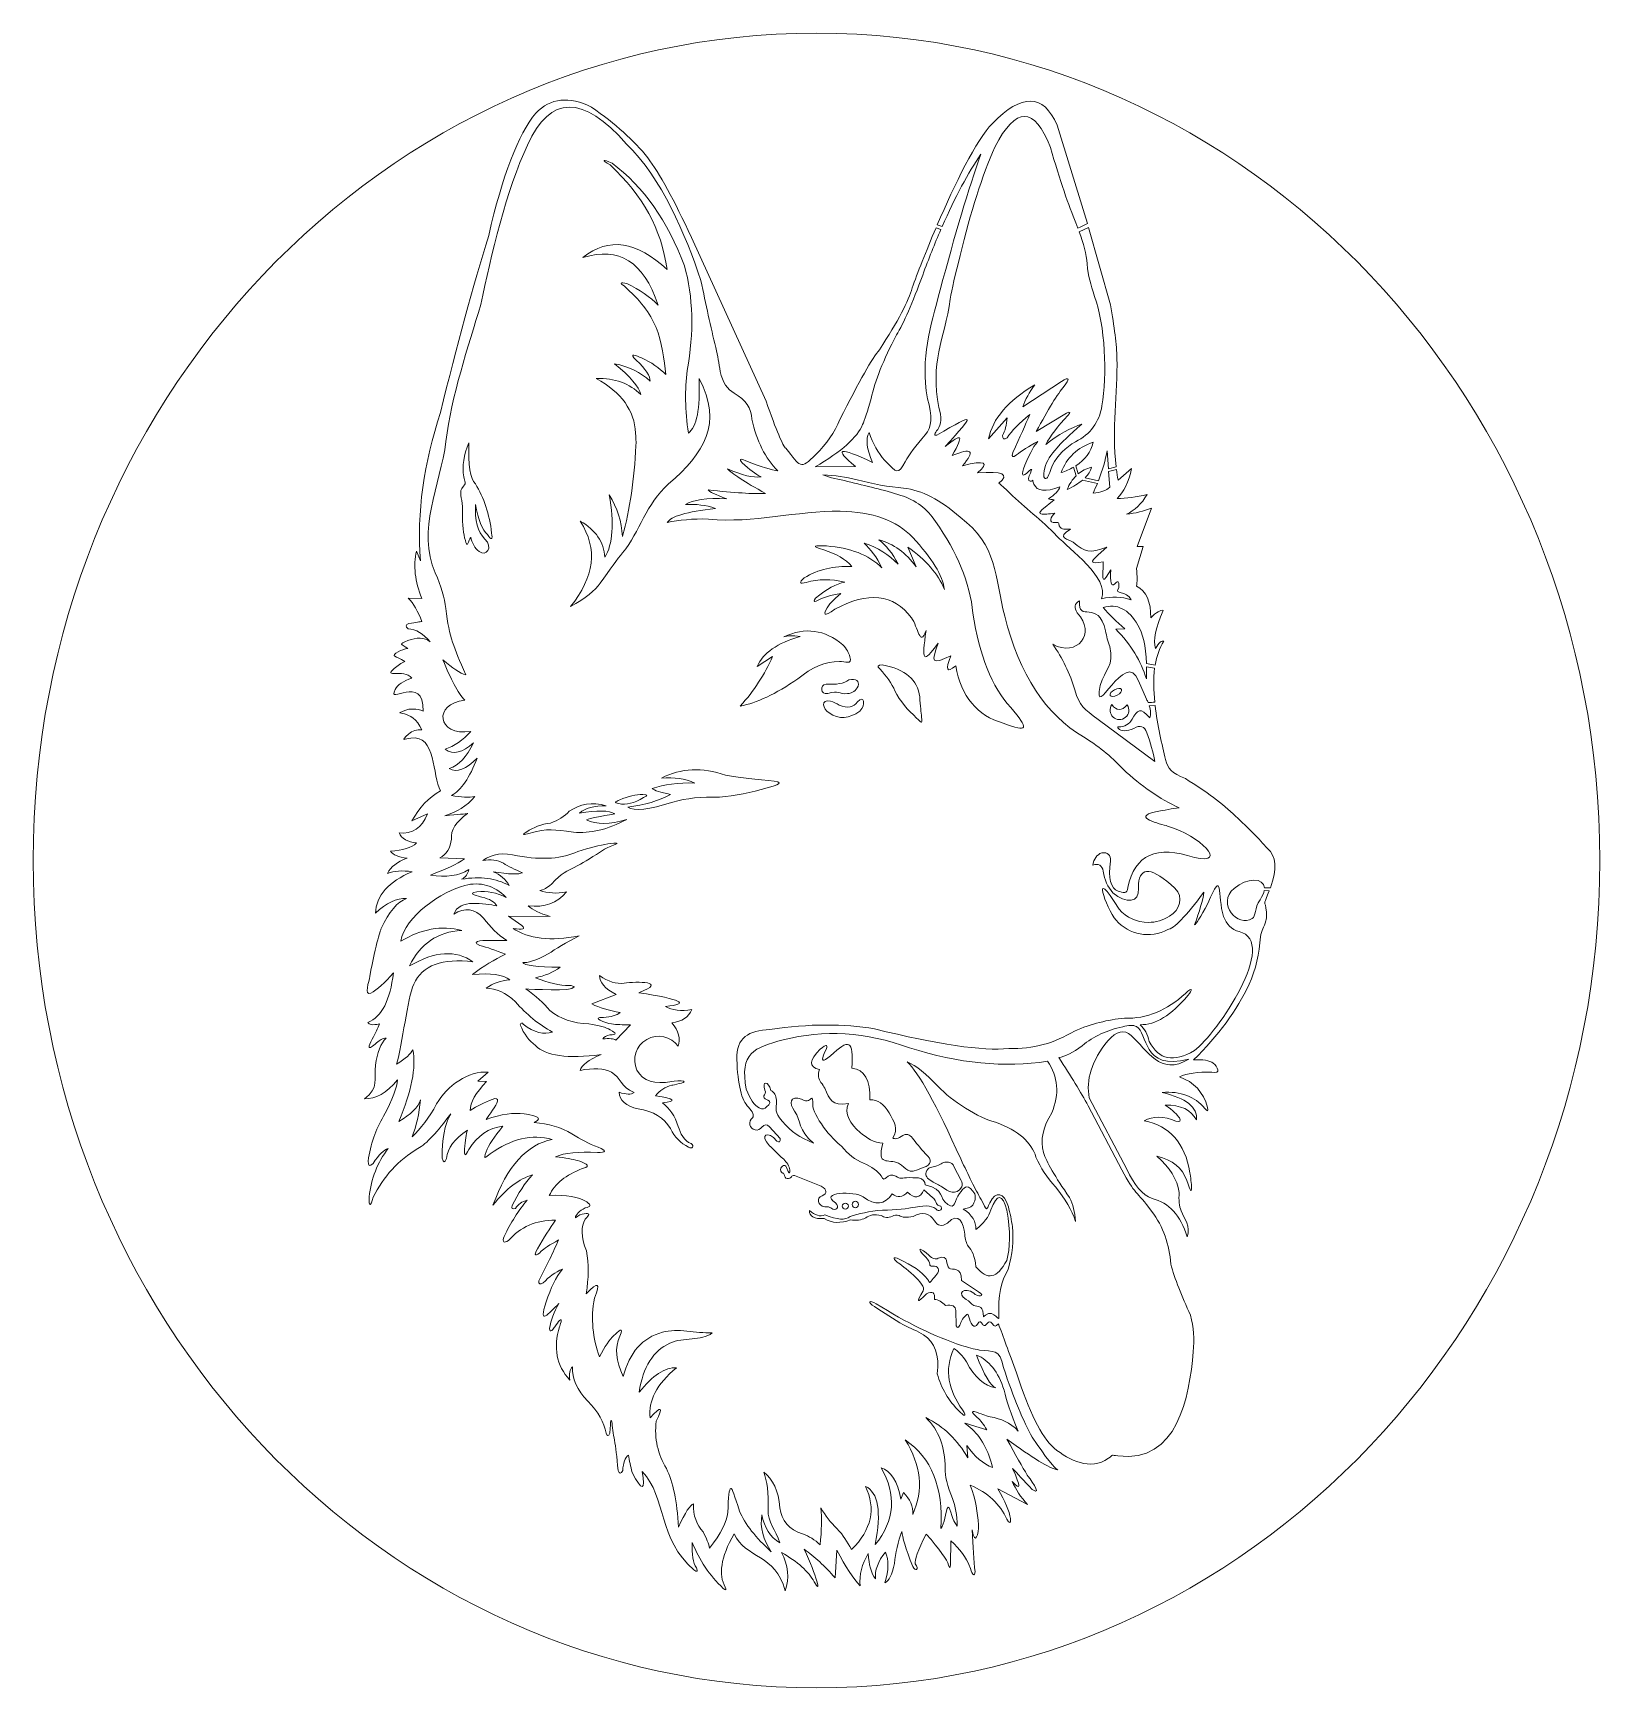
# Model space of a CAD drawing. Header units: centimetres. Extents: x -13.3 to 9, y -16.6 to 7.
import ezdxf

# ---------------------------------------------------------------- set-up
doc = ezdxf.new("R2010")
doc.units = ezdxf.units.CM
doc.header["$MEASUREMENT"] = 0
doc.layers.add('Plan 1', color=7, linetype='Continuous')

msp = doc.modelspace()

# ---------------------------------------------------------------- linework, layer by layer
at = {"layer": 'Plan 1', "color": 250, "lineweight": 18}
for points, knots in [([(-2.17694, 6.9981), (3.98921, 6.9981), (8.98786, 1.72019), (8.98786, -4.79043), (8.98786, -11.30105), (3.98921, -16.57896), (-2.17694, -16.57896), (-8.3431, -16.57896), (-13.34174, -11.30105), (-13.34174, -4.79043), (-13.34174, 1.72019), (-8.3431, 6.9981), (-2.17694, 6.9981)], [0, 0, 0, 0, 0.25, 0.25, 0.25, 0.5, 0.5, 0.5, 0.75, 0.75, 0.75, 1, 1, 1, 1]), ([(1.70006, 4.22785), (1.70006, 4.22785), (2.01104, 3.12771), (2.01104, 3.12771), (2.06931, 2.81259), (2.10069, 2.55776), (2.10514, 2.36324), (2.11644, 1.86863), (2.03121, 1.35197), (2.09168, 0.81945), (2.09168, 0.81945), (1.98289, 0.79162), (1.98289, 0.79162), (1.98289, 0.79162), (1.96465, 1.04804), (1.96465, 1.04804), (1.94156, 0.91594), (1.89994, 0.77245), (1.83981, 0.61757), (1.83981, 0.61757), (1.6499, 0.66059), (1.6499, 0.66059), (1.69888, 0.7093), (1.72907, 0.75984), (1.74047, 0.81217), (1.66791, 0.79258), (1.60481, 0.76062), (1.5512, 0.71631), (1.5512, 0.71631), (1.51987, 0.83393), (1.51987, 0.83393), (1.6516, 0.91811), (1.73423, 1.02976), (1.76774, 1.16886), (1.54024, 1.09382), (1.38755, 0.94958), (1.30968, 0.73614), (1.37464, 0.75794), (1.43296, 0.78347), (1.4846, 0.81272), (1.4846, 0.81272), (1.52165, 0.68969), (1.52165, 0.68969), (1.46916, 0.63824), (1.42709, 0.57315), (1.39547, 0.49445), (1.48543, 0.53712), (1.55806, 0.58146), (1.61335, 0.62745), (1.61335, 0.62745), (1.82548, 0.58134), (1.82548, 0.58134), (1.80716, 0.53581), (1.78728, 0.4893), (1.76583, 0.44184), (1.87411, 0.45029), (1.95273, 0.47888), (2.00168, 0.5276), (2.00168, 0.5276), (1.98573, 0.7518), (1.98573, 0.7518), (1.98573, 0.7518), (2.0966, 0.77859), (2.0966, 0.77859), (2.10304, 0.72815), (2.11084, 0.67758), (2.1202, 0.62688), (2.1202, 0.62688), (2.31318, 0.79449), (2.31318, 0.79449), (2.27115, 0.60204), (2.20293, 0.45974), (2.10851, 0.36762), (2.23831, 0.36626), (2.38059, 0.3851), (2.53537, 0.42413), (2.45515, 0.28857), (2.35639, 0.195), (2.2391, 0.14343), (2.36856, 0.15695), (2.48811, 0.18619), (2.59773, 0.23112), (2.59773, 0.23112), (2.39305, -0.31467), (2.39305, -0.31467), (2.39305, -0.31467), (2.48078, -0.31662), (2.48078, -0.31662), (2.48078, -0.31662), (2.38329, -0.63046), (2.38329, -0.63046), (2.39403, -0.74235), (2.39403, -0.82551), (2.38329, -0.87995), (2.52332, -0.95294), (2.59088, -1.10368), (2.58599, -1.33219), (2.66596, -1.25352), (2.72574, -1.21844), (2.76532, -1.22694), (2.65482, -1.47511), (2.61713, -1.65573), (2.65226, -1.76882), (2.70472, -1.68506), (2.745, -1.65129), (2.7731, -1.66751), (2.70892, -1.76273), (2.66978, -1.87868), (2.64889, -2.00634), (2.64889, -2.00634), (2.52381, -1.98202), (2.52381, -1.98202), (2.5152, -1.73226), (2.47491, -1.55001), (2.40296, -1.43531), (2.26888, -1.20749), (2.10385, -1.12499), (1.90785, -1.18778), (1.9944, -1.28451), (2.09772, -1.38521), (2.2178, -1.48986), (2.2178, -1.48986), (2.08721, -1.49376), (2.08721, -1.49376), (2.30327, -1.71544), (2.4488, -1.9513), (2.5238, -2.20134), (2.52561, -2.14146), (2.52602, -2.08453), (2.52508, -2.03054), (2.52508, -2.03054), (2.6424, -2.05078), (2.6424, -2.05078), (2.62283, -2.20255), (2.62692, -2.36884), (2.64386, -2.53544), (2.61427, -2.53684), (2.58263, -2.53872), (2.54894, -2.54107), (2.54214, -2.52528), (2.53431, -2.50905), (2.5255, -2.49237), (2.5255, -2.49237), (2.41325, -2.23215), (2.41325, -2.23215), (2.22695, -1.74033), (1.7607, -2.8637), (1.8634, -2.29553), (1.93704, -2.05587), (2.06646, -2.02551), (2.00274, -1.74175), (1.97333, -1.67542), (1.95802, -1.59021), (1.94234, -1.51867), (1.84031, -1.05394), (1.54378, -1.41569), (1.57163, -1.09146), (1.49843, -1.12968), (1.48768, -1.18616), (1.53936, -1.2609), (1.81495, -1.5597), (1.53686, -1.89657), (1.19044, -1.71019), (1.32905, -1.90671), (1.43393, -2.12358), (1.50503, -2.36082), (1.57294, -2.58735), (1.63629, -2.63085), (1.83591, -2.78097), (1.83591, -2.78097), (2.64619, -3.37892), (2.64619, -3.37892), (2.62003, -3.24628), (2.58234, -3.11114), (2.53313, -2.9735), (2.49854, -2.87529), (2.43649, -2.85387), (2.34698, -2.90924), (2.23987, -2.95163), (2.16612, -2.95229), (2.12573, -2.91121), (2.11093, -2.89384), (2.11223, -2.88573), (2.12963, -2.88688), (2.21713, -2.88655), (2.28089, -2.85028), (2.32089, -2.77808), (2.39294, -2.64796), (2.4461, -2.59897), (2.5721, -2.75826), (2.5898, -2.7093), (2.58764, -2.65148), (2.56565, -2.58479), (2.56565, -2.58479), (2.64879, -2.58072), (2.64879, -2.58072), (2.68141, -2.86374), (2.74834, -3.14396), (2.79646, -3.35162), (2.83822, -3.4895), (2.8785, -3.53563), (3.08104, -3.6245), (3.37654, -3.80546), (3.61433, -3.98285), (3.79442, -4.15666), (3.98057, -4.32926), (4.1326, -4.4839), (4.25052, -4.62057), (4.37646, -4.72522), (4.39029, -4.91179), (4.29201, -5.18024), (4.29201, -5.18024), (4.20772, -5.17833), (4.20772, -5.17833), (4.19755, -5.03558), (3.96147, -5.03214), (3.77595, -5.18711), (3.5165, -5.40393), (3.83042, -5.75317), (4.03257, -5.61783), (4.09051, -5.57904), (4.05939, -5.47366), (4.14425, -5.35006), (4.17869, -5.2999), (4.19793, -5.25624), (4.20495, -5.21931), (4.20495, -5.21931), (4.27649, -5.22097), (4.27649, -5.22097), (4.27649, -5.22097), (4.26221, -5.25602), (4.26221, -5.25602), (4.17697, -5.46452), (4.21827, -5.32597), (4.23657, -5.5252), (4.23987, -5.56107), (4.23818, -5.59706), (4.23153, -5.63315), (4.23153, -5.63315), (4.22785, -5.65095), (4.22785, -5.65095), (4.2058, -5.74701), (4.15863, -5.77994), (4.15059, -5.87806), (4.13164, -6.10831), (4.08585, -6.34582), (3.98734, -6.55414), (3.81448, -6.92445), (3.55068, -7.28374), (3.19596, -7.632), (3.33095, -7.62117), (3.42456, -7.6367), (3.47677, -7.67859), (3.53317, -7.72382), (3.60439, -7.83667), (3.45521, -7.8074), (3.25716, -7.79996), (3.10381, -7.82204), (2.99518, -7.87366), (3.20234, -7.94461), (3.33618, -8.09014), (3.39671, -8.31026), (3.40705, -8.36577), (3.3934, -8.37032), (3.35578, -8.32391), (3.21602, -8.15034), (3.01331, -8.07432), (2.74764, -8.09585), (3.09242, -8.17604), (3.25615, -8.30662), (3.23883, -8.48764), (3.16217, -8.34316), (3.01403, -8.27234), (2.79441, -8.27518), (2.90325, -8.35219), (2.97018, -8.41326), (2.99517, -8.45839), (3.01745, -8.50246), (3.00121, -8.5174), (2.94644, -8.50322), (2.77259, -8.43085), (2.6212, -8.43019), (2.49227, -8.50127), (2.85645, -8.56867), (3.07389, -8.8144), (3.14455, -9.23844), (3.16306, -9.34963), (3.20382, -9.67372), (3.10035, -9.35108), (3.04028, -9.17068), (2.89799, -9.05503), (2.67346, -9.00411), (2.85822, -9.16045), (2.96411, -9.33262), (2.99112, -9.52062), (2.98447, -9.62881), (2.99356, -9.7157), (3.01835, -9.78128), (3.0613, -9.8948), (3.16299, -10.0036), (3.10411, -10.15211), (3.01253, -9.84342), (2.84684, -9.66213), (2.60704, -9.60825), (2.46989, -9.55471), (2.34904, -9.41437), (2.24449, -9.18723), (2.24449, -9.18723), (1.71041, -8.17365), (1.71041, -8.17365), (1.6579, -7.917), (1.74625, -7.64541), (1.97546, -7.35887), (2.09713, -7.2177), (2.20804, -7.19252), (2.30813, -7.28333), (2.53955, -7.49319), (2.71754, -7.86632), (3.12935, -7.62201), (2.45294, -7.79177), (2.55283, -7.24356), (2.38176, -7.15595), (2.33674, -7.13291), (2.27177, -7.13424), (2.18683, -7.15998), (1.96496, -7.20481), (1.77263, -7.29447), (1.60983, -7.42895), (1.47977, -7.52849), (1.36866, -7.58502), (1.2765, -7.59853), (1.45, -7.86343), (1.58903, -8.09213), (1.69358, -8.28462), (1.69358, -8.28462), (2.17306, -9.19678), (2.17306, -9.19678), (2.35814, -9.5489), (2.38587, -9.49853), (2.59763, -9.78424), (2.76628, -10.01183), (2.85736, -10.26432), (2.87085, -10.54172), (2.93045, -10.74924), (3.02464, -10.99157), (3.15343, -11.26873), (3.19663, -11.43834), (3.20992, -11.6125), (3.19332, -11.79117), (3.13418, -12.42824), (2.971, -13.38686), (2.11614, -13.27365), (2.01839, -13.26074), (2.06245, -13.25308), (1.98328, -13.30766), (1.72148, -13.48805), (1.42992, -13.33834), (1.20808, -13.16327), (1.02986, -12.99828), (0.85114, -12.64092), (0.67192, -12.09118), (0.56639, -11.79713), (0.48062, -11.56324), (0.41462, -11.38949), (0.37654, -11.43546), (0.36022, -11.43843), (0.32397, -11.38325), (0.30459, -11.3537), (0.27642, -11.35398), (0.25832, -11.3814), (0.23367, -11.41658), (0.21362, -11.42644), (0.19818, -11.41102), (0.18362, -11.39646), (0.15998, -11.32708), (0.12555, -11.38431), (0.06874, -11.49357), (0.01447, -11.3711), (-0.00641, -11.29098), (-0.01931, -11.24141), (-0.01392, -11.23689), (-0.06581, -11.29004), (-0.08712, -11.31185), (-0.10366, -11.33641), (-0.11566, -11.36359), (-0.12434, -11.38322), (-0.1541, -11.49444), (-0.18446, -11.42134), (-0.18446, -11.42134), (-0.19112, -11.20419), (-0.19112, -11.20419), (-0.19351, -11.13843), (-0.24224, -11.11375), (-0.33731, -11.13012), (-0.38891, -11.07737), (-0.44187, -11.04878), (-0.49619, -11.04433), (-0.48326, -10.94757), (-0.52127, -10.92061), (-0.61025, -10.96342), (-0.74561, -11.10683), (-0.7612, -11.09318), (-0.65702, -10.92249), (-0.59777, -10.82983), (-0.95872, -10.55618), (-1.02743, -10.51314), (-1.09638, -10.44696), (-1.08729, -10.43266), (-1.00016, -10.47025), (-0.81259, -10.5537), (-0.67789, -10.64904), (-0.59609, -10.75628), (-0.55424, -10.81111), (-0.5723, -10.82155), (-0.52791, -10.76306), (-0.49258, -10.71647), (-0.41469, -10.65285), (-0.44443, -10.60146), (-0.45841, -10.57731), (-0.48368, -10.56697), (-0.52025, -10.57045), (-0.59008, -10.57709), (-0.5338, -10.52471), (-0.61906, -10.4413), (-0.78341, -10.28062), (-0.68302, -10.31216), (-0.57402, -10.41555), (-0.52325, -10.46372), (-0.47879, -10.47771), (-0.44066, -10.45752), (-0.27748, -10.3963), (-0.34635, -10.55781), (-0.28526, -10.60056), (-0.24119, -10.63142), (-0.1059, -10.56636), (-0.11259, -10.77326), (-0.11259, -10.77326), (0.13009, -10.93399), (0.13009, -10.93399), (0.25239, -11.01499), (0.10523, -11.00556), (0.06475, -10.95647), (-0.06836, -10.85325), (-0.19094, -10.96819), (-0.04466, -11.04298), (0.01154, -11.07172), (0.01962, -11.10818), (0.06364, -11.13005), (0.11905, -11.15761), (0.18493, -11.11348), (0.20028, -11.25175), (0.20598, -11.30323), (0.19266, -11.29705), (0.23063, -11.26675), (0.35629, -11.16646), (0.44246, -11.41284), (0.42042, -11.27419), (0.41158, -10.99941), (0.45576, -10.7798), (0.55295, -10.61536), (0.61705, -10.4001), (0.63608, -10.19874), (0.61418, -10.00782), (0.60411, -9.91991), (0.58125, -9.80916), (0.55752, -9.72252), (0.50013, -9.51309), (0.3753, -9.49488), (0.29354, -9.66791), (0.23513, -9.79156), (0.2618, -9.78484), (0.16842, -9.61959), (0.08501, -9.47196), (-0.01137, -9.27968), (-0.12072, -9.04276), (-0.46768, -8.27133), (-0.7224, -7.81001), (-0.88488, -7.65879), (-0.76036, -7.712), (-0.61203, -7.83017), (-0.43996, -8.01329), (-0.25844, -8.20642), (0.13234, -8.4659), (0.38987, -8.52423), (0.69829, -8.64085), (0.88541, -8.80457), (0.95121, -9.0154), (1.01734, -9.16861), (1.10959, -9.31024), (1.22798, -9.44031), (1.36804, -9.61097), (1.46355, -9.7747), (1.51451, -9.93149), (1.50508, -9.79848), (1.47648, -9.6854), (1.42872, -9.59228), (1.22249, -9.29563), (1.09902, -9.08251), (1.05833, -8.95291), (1.01045, -8.77389), (1.05008, -8.58546), (1.17722, -8.38763), (1.28755, -8.11597), (1.26675, -7.87036), (1.11482, -7.65081), (0.50525, -7.74546), (-0.14967, -7.68178), (-0.84994, -7.45977), (-1.47462, -7.23325), (-2.07533, -7.19558), (-2.65209, -7.34675), (-3.06555, -7.45507), (-3.27618, -7.53299), (-3.17737, -8.04836), (-3.12505, -8.19042), (-3.06396, -8.27877), (-2.99411, -8.31343), (-2.94797, -8.33963), (-2.91354, -8.33509), (-2.8908, -8.29978), (-2.83481, -8.2561), (-2.82842, -8.22435), (-2.87161, -8.20455), (-2.99434, -8.14827), (-2.87859, -8.14052), (-2.91094, -8.06221), (-2.96634, -7.92827), (-2.85352, -7.93005), (-2.82842, -8.06584), (-2.77687, -8.0912), (-2.75007, -8.13796), (-2.748, -8.20612), (-2.74367, -8.34957), (-2.78424, -8.36082), (-2.66674, -8.50286), (-2.52912, -8.66931), (-2.42011, -8.73046), (-2.21831, -8.81625), (-2.4453, -8.63079), (-2.39224, -8.49778), (-2.48998, -8.36275), (-2.5721, -8.24937), (-2.55874, -8.13321), (-2.3888, -8.18853), (-2.35055, -8.21425), (-2.31729, -8.22132), (-2.28907, -8.20974), (-2.24826, -8.193), (-2.22657, -8.11888), (-2.23088, -8.27222), (-2.23477, -8.41273), (-1.95097, -8.77675), (-1.81963, -8.85904), (-1.72766, -8.97575), (-1.62367, -9.05694), (-1.50768, -9.1026), (-1.38546, -9.1545), (-1.30165, -9.21492), (-1.25623, -9.28388), (-1.20486, -9.41521), (-1.17146, -9.21221), (-1.04469, -9.28841), (-0.97406, -9.33088), (-0.98105, -9.31323), (-0.89467, -9.31028), (-0.83149, -9.30811), (-0.77462, -9.30905), (-0.72409, -9.31309), (-0.66051, -9.32682), (-0.62836, -9.35978), (-0.62768, -9.41197), (-0.33517, -9.48427), (-0.44572, -9.59513), (-0.30669, -9.69072), (-0.18927, -9.77142), (-0.21951, -9.63476), (-0.13749, -9.53555), (-0.07109, -9.45528), (-0.04771, -9.38373), (0.0528, -9.4995), (0.09659, -9.54994), (0.09652, -9.61693), (0.05258, -9.70045), (0.01267, -9.73369), (-0.03345, -9.75254), (-0.08581, -9.75697), (0.04131, -9.84016), (0.10109, -9.93631), (0.09352, -10.04544), (0.20838, -9.96097), (0.27985, -9.86805), (0.30792, -9.76669), (0.39685, -9.53276), (0.47352, -9.53536), (0.53793, -9.77448), (0.5872, -10.07551), (0.5859, -10.3133), (0.53402, -10.48782), (0.39955, -10.74776), (0.25337, -10.77764), (0.09546, -10.57746), (0.07686, -10.43078), (0.03982, -10.33397), (-0.01567, -10.28703), (-0.04082, -10.24342), (-0.05698, -10.1863), (-0.06412, -10.11567), (-0.07927, -9.96604), (-0.14625, -9.77761), (-0.30999, -9.95762), (-0.39117, -10.00871), (-0.45289, -9.99766), (-0.49516, -9.92448), (-0.56248, -9.81283), (-0.66449, -9.79203), (-0.80119, -9.86208), (-0.89161, -9.88249), (-0.95789, -9.87729), (-1.00003, -9.84647), (-1.03745, -9.83687), (-1.06929, -9.84076), (-1.09554, -9.85814), (-1.15668, -9.88516), (-1.20996, -9.88192), (-1.25538, -9.8484), (-1.34583, -9.82707), (-1.41925, -9.83876), (-1.47564, -9.88346), (-1.54041, -9.914), (-1.61319, -9.9231), (-1.69395, -9.91075), (-1.83104, -9.96386), (-1.95514, -9.95801), (-2.06626, -9.89318), (-2.21097, -9.89849), (-2.28116, -9.86015), (-2.27682, -9.77815), (-2.19993, -9.84829), (-2.12651, -9.86844), (-2.05656, -9.83858), (-1.88344, -9.91005), (-1.76389, -9.91849), (-1.69791, -9.86391), (-1.58044, -9.82031), (-1.42711, -9.78977), (-1.2379, -9.77227), (-1.04154, -9.76761), (-0.88403, -9.75273), (-0.76534, -9.72767), (-0.61114, -9.69778), (-0.50742, -9.71264), (-0.45637, -9.77271), (-0.41568, -9.7965), (-0.3751, -9.74907), (-0.40671, -9.71424), (-0.42814, -9.71242), (-0.44514, -9.70427), (-0.45771, -9.68982), (-0.49011, -9.65254), (-0.46429, -9.64234), (-0.52382, -9.58991), (-0.52382, -9.58991), (-0.646, -9.48227), (-0.646, -9.48227), (-0.70148, -9.60422), (-0.7788, -9.61526), (-0.87795, -9.5154), (-0.95184, -9.58986), (-1.02477, -9.59798), (-1.09675, -9.53974), (-1.20298, -9.6966), (-1.34134, -9.71102), (-1.51183, -9.58303), (-1.62786, -9.49587), (-2.15408, -9.51434), (-1.90668, -9.66876), (-1.84652, -9.72808), (-1.8899, -9.80092), (-1.97218, -9.7406), (-1.98854, -9.72774), (-2.01715, -9.72203), (-2.05803, -9.72349), (-2.16762, -9.70815), (-2.17912, -9.59671), (-2.09816, -9.5695), (-2.0211, -9.52928), (-2.02256, -9.48282), (-2.10872, -9.43207), (-2.10872, -9.43207), (-2.46725, -9.28823), (-2.46725, -9.28823), (-2.5395, -9.25765), (-2.51684, -9.31048), (-2.57409, -9.32182), (-2.60587, -9.32812), (-2.6252, -9.31521), (-2.63205, -9.28311), (-2.64585, -9.21824), (-2.66483, -9.26617), (-2.68437, -9.21593), (-2.70594, -9.16038), (-2.62898, -9.09721), (-2.60426, -9.16223), (-2.60426, -9.16223), (-2.58225, -9.22001), (-2.58225, -9.22001), (-2.5553, -9.28065), (-2.54799, -9.20626), (-2.56708, -9.15868), (-2.58925, -9.10351), (-2.62744, -9.05573), (-2.68166, -9.01535), (-2.74764, -8.95083), (-2.80226, -8.89706), (-2.84548, -8.85406), (-3.0029, -8.6975), (-2.861, -8.6284), (-2.74307, -8.78873), (-2.70401, -8.81205), (-2.68826, -8.79969), (-2.69583, -8.75164), (-2.69583, -8.75164), (-2.84442, -8.58547), (-2.84442, -8.58547), (-2.88442, -8.54515), (-2.92145, -8.54645), (-2.95552, -8.58937), (-2.97679, -8.62083), (-3.01482, -8.63652), (-3.05208, -8.62922), (-3.08935, -8.62193), (-3.11864, -8.59307), (-3.12649, -8.55591), (-3.13433, -8.51876), (-3.1192, -8.48051), (-3.08807, -8.45877), (-3.06483, -8.42259), (-3.08432, -8.37126), (-3.14654, -8.30478), (-3.24459, -8.209), (-3.29969, -7.9819), (-3.31179, -7.62349), (-3.32231, -7.3108), (-3.14289, -7.21472), (-2.84059, -7.19662), (-2.27904, -7.11601), (-1.78265, -7.1134), (-1.35143, -7.18878), (-0.44706, -7.4128), (0.19096, -7.50636), (0.56264, -7.46944), (0.90786, -7.47684), (1.21972, -7.39367), (1.49823, -7.21993), (1.74044, -7.11815), (1.97823, -7.05708), (2.21163, -7.03669), (2.53362, -7.04813), (2.81296, -6.92844), (3.08076, -6.6842), (3.18965, -6.58486), (3.1863, -6.63094), (3.11466, -6.71575), (2.87815, -6.99576), (2.65246, -7.13391), (2.43766, -7.13019), (2.49755, -7.18904), (2.54025, -7.26829), (2.56578, -7.36791), (2.70037, -7.63083), (2.91477, -7.67437), (3.20901, -7.49851), (3.53269, -7.25659), (4.4262, -5.94331), (3.84441, -5.8027), (3.74313, -5.77791), (3.65992, -5.69332), (3.62504, -5.58732), (3.5285, -5.29399), (3.62585, -4.87188), (3.40193, -5.40309), (3.29312, -5.60106), (3.22944, -5.7024), (3.21088, -5.70709), (3.28201, -5.51552), (3.32685, -5.36024), (3.34537, -5.24124), (3.08635, -5.58804), (2.91416, -5.76541), (2.82884, -5.77335), (2.57953, -5.90966), (2.27396, -5.84942), (2.09367, -5.64158), (1.95077, -5.47687), (1.71738, -4.80809), (2.13492, -5.48486), (2.24053, -5.60311), (2.39122, -5.67121), (2.54977, -5.67232), (2.65889, -5.67308), (2.76474, -5.64206), (2.85509, -5.58458), (3.00041, -5.49213), (3.06367, -5.31754), (2.93018, -5.18466), (2.60738, -4.88854), (2.43474, -4.86782), (2.41226, -5.12249), (2.41043, -5.14332), (2.40959, -5.16599), (2.40975, -5.1905), (2.43537, -5.38814), (2.23071, -5.41608), (2.0472, -5.25092), (1.97306, -5.16833), (1.92757, -5.06566), (1.91073, -4.94291), (1.89178, -4.85455), (1.84176, -4.82662), (1.76064, -4.8591), (1.77525, -4.76705), (1.81747, -4.70792), (1.88729, -4.68169), (1.97556, -4.67121), (2.01715, -4.71019), (2.01205, -4.79865), (1.97783, -5.04557), (2.01423, -5.1878), (2.12124, -5.22535), (2.19055, -5.24964), (2.25785, -5.27232), (2.25957, -5.17678), (2.3559, -4.706), (2.67296, -4.56371), (3.21074, -4.74989), (3.7025, -4.85477), (3.29258, -4.43989), (2.82621, -4.299), (2.72842, -4.26946), (2.29974, -4.17351), (2.65325, -4.09882), (2.78479, -4.07149), (2.89686, -4.05167), (2.98947, -4.03937), (2.71888, -3.91528), (2.45183, -3.73076), (2.18832, -3.48581), (2.01433, -3.30123), (1.82721, -3.1492), (1.62695, -3.02971), (1.09125, -2.7142), (0.71733, -2.14075), (0.50521, -1.30938), (0.36421, -0.75685), (0.40493, -0.28846), (-0.13122, 0.10061), (-0.41063, 0.35002), (-0.67908, 0.48764), (-0.93655, 0.51351), (-1.13958, 0.53383), (-1.38722, 0.57623), (-1.59819, 0.63228), (-1.7688, 0.67758), (-1.90657, 0.69281), (-2.0844, 0.70285), (-1.98459, 0.6601), (-1.85231, 0.6401), (-1.73402, 0.61068), (-1.47463, 0.54617), (-1.20814, 0.4882), (-0.9741, 0.41231), (-0.76229, 0.34364), (-0.59799, 0.21924), (-0.48123, 0.03915), (-0.1696, -0.39981), (0.00841, -0.83448), (0.05277, -1.26487), (0.1434, -1.87057), (0.32271, -2.31888), (0.59074, -2.6098), (0.8556, -2.91689), (0.8452, -2.97602), (0.48353, -2.83397), (0.11174, -2.72614), (-0.11372, -2.45456), (-0.19284, -2.01924), (-0.32297, -2.12266), (-0.34571, -2.07457), (-0.26107, -1.875), (-0.53629, -2.00001), (-0.54474, -1.97337), (-0.44429, -1.69567), (-0.66318, -1.99757), (-0.67747, -1.95078), (-0.61584, -1.51438), (-0.70357, -1.76833), (-0.72964, -1.45796), (-0.82391, -1.33322), (-1.08039, -0.99373), (-1.44379, -0.95279), (-1.91408, -1.21037), (-2.07915, -1.32896), (-2.10288, -1.30362), (-1.98526, -1.13437), (-1.91846, -1.06324), (-1.86682, -1.01453), (-1.83032, -0.9882), (-1.96757, -1.00754), (-2.0842, -1.0436), (-2.18022, -1.09637), (-2.21756, -1.10666), (-2.2205, -1.09172), (-2.18901, -1.05153), (-2.03179, -0.9208), (-1.89309, -0.84576), (-1.77289, -0.8264), (-1.97012, -0.77624), (-2.15335, -0.77689), (-2.32258, -0.82834), (-2.42016, -0.85669), (-2.4296, -0.83524), (-2.35087, -0.76401), (-2.15667, -0.64366), (-1.93088, -0.58921), (-1.67351, -0.60069), (-1.76182, -0.49746), (-1.89548, -0.419), (-2.07447, -0.36534), (-2.2638, -0.30857), (-2.20551, -0.29784), (-2.03613, -0.30954), (-1.69818, -0.33285), (-1.43438, -0.43595), (-1.24472, -0.61881), (-1.32025, -0.47088), (-1.40471, -0.35394), (-1.49812, -0.26796), (-1.30688, -0.33334), (-1.1451, -0.4334), (-1.01278, -0.56814), (-1.09612, -0.41065), (-1.18839, -0.295), (-1.28956, -0.22119), (-1.07851, -0.27756), (-0.90113, -0.40622), (-0.75744, -0.60713), (-0.75744, -0.60713), (-0.8744, -0.32645), (-0.8744, -0.32645), (-0.61983, -0.5031), (-0.44635, -0.70386), (-0.35397, -0.92875), (-0.3792, -0.73086), (-0.52993, -0.48332), (-0.80618, -0.18614), (-1.03517, 0.05526), (-1.37918, 0.17928), (-1.83817, 0.18592), (-2.45543, 0.19482), (-3.07502, 0.00771), (-3.71433, 0.07504), (-3.94149, 0.07885), (-4.13768, 0.06192), (-4.3029, 0.02426), (-4.25785, 0.11028), (-4.02915, 0.17785), (-3.6168, 0.22698), (-3.75145, 0.27224), (-3.89309, 0.28978), (-4.04171, 0.27961), (-3.94267, 0.35026), (-3.74646, 0.37755), (-3.45306, 0.36147), (-3.61695, 0.42177), (-3.70594, 0.46464), (-3.72005, 0.49009), (-3.34886, 0.44845), (-3.07662, 0.43091), (-2.90332, 0.43746), (-3.20417, 0.60668), (-3.38479, 0.72427), (-3.44517, 0.79024), (-3.23733, 0.69784), (-3.07814, 0.65951), (-2.96762, 0.67523), (-3.0466, 0.71395), (-3.13562, 0.78087), (-3.23466, 0.876), (-3.28063, 0.92942), (-3.26699, 0.93981), (-3.19373, 0.90718), (-2.96215, 0.81813), (-2.80752, 0.77005), (-2.72982, 0.76295), (-2.9067, 0.93938), (-3.02946, 1.18498), (-3.09814, 1.49975), (-3.10271, 1.65014), (-3.18651, 1.77294), (-3.34955, 1.86815), (-3.4486, 1.92224), (-3.51679, 2.02022), (-3.54795, 2.17759), (-3.57154, 2.29684), (-3.58128, 2.39415), (-3.61199, 2.51868), (-3.6842, 2.81158), (-3.75456, 3.13008), (-3.82306, 3.47419), (-4.04456, 4.12532), (-4.38292, 4.93641), (-4.88439, 5.41758), (-5.50358, 6.12339), (-5.97398, 6.11819), (-6.29559, 5.40199), (-6.59032, 4.78798), (-6.8214, 3.81343), (-6.95832, 3.13315), (-7.14394, 2.52503), (-7.37807, 1.83405), (-7.45859, 1.1788), (-7.53562, 0.55196), (-7.8825, -0.08315), (-7.6094, -0.69112), (-7.52815, -0.87992), (-7.47842, -1.04896), (-7.46016, -1.19823), (-7.40714, -1.6323), (-7.35006, -1.73315), (-7.17668, -2.14518), (-7.2562, -2.12257), (-7.36405, -2.05109), (-7.50025, -1.93078), (-7.39168, -2.20788), (-7.28773, -2.4002), (-7.18838, -2.50773), (-7.6413, -2.55138), (-7.59322, -3.02308), (-7.10262, -2.95216), (-7.21681, -3.07705), (-7.33895, -3.16151), (-7.46907, -3.20556), (-7.35572, -3.28778), (-7.22188, -3.25659), (-7.06753, -3.112), (-7.16188, -3.31784), (-7.27623, -3.43999), (-7.41059, -3.47845), (-7.30322, -3.54485), (-7.17068, -3.49547), (-7.01296, -3.33032), (-7.1195, -3.60978), (-7.24165, -3.7878), (-7.3794, -3.86439), (-7.24452, -3.88949), (-7.13277, -3.89469), (-7.04414, -3.87998), (-7.16093, -4.01242), (-7.30387, -4.10338), (-7.47296, -4.15287), (-7.28185, -4.13556), (-7.17438, -4.12544), (-7.15059, -4.12251), (-7.31502, -4.23583), (-7.39129, -4.35641), (-7.3794, -4.48423), (-7.39628, -4.61295), (-7.45086, -4.70262), (-7.54313, -4.75323), (-7.54313, -4.75323), (-7.19228, -4.76494), (-7.19228, -4.76494), (-7.29925, -4.83944), (-7.46168, -4.9174), (-7.67957, -4.99884), (-7.45548, -5.03474), (-7.2729, -5.00875), (-7.13185, -4.92086), (-7.14289, -4.98106), (-7.17732, -5.02653), (-7.23516, -5.05731), (-6.96926, -5.01302), (-6.74316, -5.04289), (-6.55686, -5.14693), (-6.60535, -5.06006), (-6.68138, -4.99443), (-6.78493, -4.95005), (-6.55768, -4.98767), (-6.41762, -4.99236), (-6.36475, -4.96415), (-6.48265, -4.91871), (-6.57332, -4.8739), (-6.63679, -4.82973), (-6.72272, -4.78505), (-6.82083, -4.77138), (-6.93111, -4.78872), (-6.80219, -4.69472), (-6.63715, -4.67323), (-6.43601, -4.72425), (-6.08041, -4.78691), (-5.79452, -4.76607), (-5.57835, -4.66174), (-5.40923, -4.60899), (-5.2663, -4.57254), (-5.14952, -4.55237), (-4.86473, -4.51552), (-5.11751, -4.58028), (-5.19677, -4.63066), (-5.3592, -4.73393), (-5.48609, -4.81086), (-5.57743, -4.86142), (-5.75523, -4.95984), (-5.80002, -4.95871), (-5.95446, -5.12744), (-6.01264, -5.18009), (-6.06786, -5.21002), (-6.12014, -5.21726), (-6.00693, -5.25764), (-5.88023, -5.2648), (-5.74003, -5.23873), (-5.87244, -5.39565), (-6.05371, -5.46205), (-6.28385, -5.43792), (-6.22257, -5.49688), (-6.11925, -5.54635), (-5.9739, -5.58632), (-5.9739, -5.58632), (-6.56642, -5.58437), (-6.56642, -5.58437), (-6.56642, -5.58437), (-6.37734, -5.71691), (-6.37734, -5.71691), (-6.31721, -5.76829), (-6.35879, -5.78193), (-6.50209, -5.75784), (-6.28209, -5.90639), (-5.96827, -5.94212), (-5.56063, -5.86503), (-5.74936, -5.96282), (-5.89555, -6.04858), (-5.99919, -6.12232), (-6.17716, -6.21378), (-6.29801, -6.25407), (-6.36172, -6.24317), (-6.34297, -6.28583), (-6.16559, -6.30857), (-5.8296, -6.31139), (-5.93086, -6.38338), (-6.04846, -6.4334), (-6.18238, -6.46146), (-5.99794, -6.53699), (-5.83777, -6.57304), (-5.70187, -6.56963), (-5.65482, -6.57456), (-5.63174, -6.58175), (-5.63266, -6.59118), (-5.63966, -6.66369), (-6.26569, -6.62242), (-6.31974, -6.61837), (-6.17892, -6.71868), (-6.06521, -6.82199), (-5.9786, -6.92828), (-5.83099, -7.04707), (-5.64517, -7.11075), (-5.42114, -7.1193), (-5.27553, -7.13834), (-5.17384, -7.16659), (-5.11604, -7.20407), (-5.02352, -7.25088), (-5.02481, -7.27493), (-5.11994, -7.27619), (-5.17259, -7.28582), (-5.20702, -7.30467), (-5.22324, -7.33272), (-5.1278, -7.32273), (-5.06607, -7.32858), (-5.03807, -7.35026), (-5.03807, -7.35026), (-4.82561, -7.13195), (-4.82561, -7.13195), (-4.93983, -7.13164), (-5.03085, -7.12756), (-5.09864, -7.11971), (-5.18424, -7.10981), (-5.40023, -7.01792), (-5.21348, -7.02669), (-5.10516, -7.02098), (-5.02588, -6.99694), (-4.97568, -6.95456), (-5.13496, -6.93021), (-5.26945, -6.88992), (-5.37916, -6.83372), (-5.37916, -6.83372), (-5.03024, -6.70116), (-5.03024, -6.70116), (-5.19087, -6.61496), (-5.27078, -6.52464), (-5.26997, -6.43021), (-5.1435, -6.51743), (-5.02667, -6.55355), (-4.91946, -6.5386), (-4.74437, -6.51419), (-4.2791, -6.50869), (-4.70861, -6.67386), (-4.09812, -6.76946), (-3.97205, -6.83442), (-4.3304, -6.86873), (-4.23364, -6.92442), (-4.10757, -6.93936), (-3.95223, -6.91356), (-4.00137, -7.02293), (-4.09623, -7.08596), (-4.23681, -7.10264), (-4.1411, -7.2223), (-4.11184, -7.3334), (-4.14907, -7.43593), (-4.2514, -7.29325), (-4.44525, -7.25142), (-4.5973, -7.33921), (-4.74935, -7.427), (-4.81006, -7.61579), (-4.73766, -7.77575), (-4.65209, -7.93743), (-4.48289, -7.98264), (-4.2393, -7.93901), (-4.21295, -7.9343), (-4.09655, -7.9209), (-4.07081, -7.93257), (-4.02058, -7.95533), (-4.2315, -7.98976), (-4.23774, -7.99138), (-4.33428, -8.01647), (-4.41161, -8.06651), (-4.46968, -8.14151), (-4.19546, -8.18638), (-4.16327, -8.2208), (-4.3731, -8.24478), (-4.26649, -8.32121), (-4.19118, -8.43276), (-4.14721, -8.57942), (-4.11963, -8.67139), (-4.06615, -8.79358), (-3.96374, -8.82172), (-3.91267, -8.8624), (-3.95068, -8.90399), (-3.99882, -8.8763), (-4.11358, -8.81796), (-4.19999, -8.72958), (-4.25803, -8.61116), (-4.34824, -8.45528), (-4.50188, -8.36173), (-4.71895, -8.33049), (-4.89614, -8.28708), (-4.98644, -8.2078), (-4.98986, -8.09267), (-4.88955, -8.12682), (-4.81873, -8.12748), (-4.7774, -8.09463), (-4.9742, -8.01959), (-4.9606, -7.87975), (-5.09888, -7.80786), (-5.20799, -7.75114), (-5.35682, -7.74275), (-5.54536, -7.78273), (-5.52485, -7.7033), (-5.42544, -7.62793), (-5.24711, -7.55661), (-5.72583, -7.61791), (-6.0377, -7.57437), (-6.18271, -7.42601), (-6.27279, -7.36093), (-6.34491, -7.26348), (-6.39905, -7.13363), (-6.38602, -7.1008), (-6.37238, -7.09756), (-6.35812, -7.12389), (-6.19749, -7.23989), (-6.05779, -7.27693), (-5.93904, -7.235), (-6.13493, -7.12716), (-6.311, -6.98356), (-6.46725, -6.80419), (-6.60313, -6.67267), (-6.74217, -6.60835), (-6.88438, -6.61122), (-6.79047, -6.53987), (-6.67741, -6.49959), (-6.54522, -6.49037), (-6.64396, -6.41585), (-6.82198, -6.39058), (-7.07932, -6.41455), (-6.92553, -6.29801), (-6.7682, -6.20157), (-6.60732, -6.12521), (-6.75149, -6.06777), (-6.87363, -6.02683), (-6.97374, -6.00239), (-7.14198, -5.92191), (-6.86001, -5.92948), (-6.82174, -5.92987), (-6.82174, -5.92987), (-6.5917, -5.93223), (-6.5917, -5.93223), (-6.7186, -5.84368), (-6.8284, -5.73712), (-6.92112, -5.61256), (-7.04695, -5.47614), (-7.18859, -5.45664), (-7.34604, -5.55407), (-7.27213, -5.32969), (-6.90183, -5.41192), (-6.73495, -5.43515), (-6.76071, -5.38072), (-6.83103, -5.3393), (-6.94586, -5.31092), (-6.97912, -5.30271), (-7.17906, -5.25962), (-7.01658, -5.23633), (-6.86984, -5.2228), (-6.73015, -5.24944), (-6.59751, -5.31626), (-6.77397, -5.14593), (-6.9711, -5.08882), (-7.18887, -5.14492), (-7.50236, -5.22566), (-8.04663, -5.58504), (-8.10223, -5.9419), (-7.81134, -5.76409), (-7.52187, -5.71226), (-7.23382, -5.78643), (-7.57663, -5.8071), (-7.82483, -5.97603), (-7.9784, -6.2932), (-7.61435, -6.08075), (-7.31287, -6.06126), (-7.07397, -6.23472), (-7.50349, -6.1805), (-7.79632, -6.28096), (-7.91757, -6.55257), (-8.00997, -6.75955), (-8.07375, -7.40286), (-8.1616, -7.69075), (-8.03326, -7.6137), (-7.95594, -7.54544), (-7.92962, -7.486), (-7.8811, -7.73749), (-7.94737, -8.07793), (-8.12842, -8.50735), (-7.9577, -8.41093), (-7.85504, -8.30827), (-7.82045, -8.19938), (-7.83902, -8.39725), (-7.87931, -8.57398), (-7.9413, -8.72956), (-7.81637, -8.61243), (-7.69939, -8.45577), (-7.59042, -8.25961), (-7.44641, -8.00038), (-7.13516, -7.78453), (-6.85561, -7.80565), (-6.85561, -7.80565), (-7.0057, -7.93624), (-7.0057, -7.93624), (-7.0057, -7.93624), (-6.879, -7.9382), (-6.879, -7.9382), (-7.03478, -8.10128), (-7.11274, -8.23902), (-7.11291, -8.35143), (-7.01572, -8.28853), (-6.91046, -8.2359), (-6.79714, -8.19354), (-6.74148, -8.17184), (-6.71727, -8.18084), (-6.72448, -8.22055), (-6.73553, -8.28126), (-6.84564, -8.41687), (-6.88479, -8.48005), (-6.66921, -8.40506), (-6.48847, -8.37885), (-6.34261, -8.40142), (-6.26675, -8.41314), (-6.02569, -8.44409), (-6.19862, -8.52487), (-5.99651, -8.53699), (-5.81807, -8.5907), (-5.66333, -8.68599), (-5.53512, -8.7649), (-5.43041, -8.82259), (-5.28635, -8.87572), (-5.16737, -8.92798), (-5.17192, -8.95333), (-5.29999, -8.95174), (-5.56527, -8.93575), (-5.76474, -8.95525), (-5.89839, -9.01021), (-5.75291, -9.02905), (-5.64725, -9.04753), (-5.58143, -9.06563), (-5.51342, -9.08434), (-5.34677, -9.14418), (-5.5144, -9.17979), (-5.74856, -9.26775), (-5.90578, -9.39574), (-5.98607, -9.56375), (-5.7409, -9.55096), (-5.56288, -9.58149), (-5.45199, -9.65535), (-5.38268, -9.69847), (-5.38983, -9.72641), (-5.47343, -9.73917), (-5.56141, -9.78487), (-5.60819, -9.83295), (-5.61377, -9.8834), (-5.56873, -9.84523), (-5.5265, -9.82509), (-5.48707, -9.82298), (-5.40759, -9.80593), (-5.40239, -9.83257), (-5.47148, -9.9029), (-5.53937, -9.99835), (-5.53415, -10.14842), (-5.45581, -10.3531), (-5.42074, -10.53758), (-5.42203, -10.74094), (-5.45968, -10.96318), (-5.28681, -10.78308), (-5.24782, -10.80387), (-5.34271, -11.02554), (-5.39397, -11.31754), (-5.36927, -11.59561), (-5.2686, -11.85976), (-5.19457, -11.71555), (-5.12725, -11.61516), (-5.0667, -11.55857), (-5.01056, -11.50613), (-4.90405, -11.40995), (-4.98207, -11.56738), (-5.05369, -11.72787), (-5.03678, -11.92019), (-4.93134, -12.14433), (-4.84294, -11.79904), (-4.65715, -11.58801), (-4.37393, -11.51125), (-4.14975, -11.45047), (-3.90156, -11.52678), (-3.66235, -11.52153), (-3.82449, -11.64276), (-4.06795, -11.57903), (-4.2677, -11.66767), (-4.50387, -11.7725), (-4.64934, -12.00576), (-4.70411, -12.36744), (-4.51378, -12.12522), (-4.33639, -12.0089), (-4.17196, -12.01848), (-4.45212, -12.25036), (-4.57751, -12.48814), (-4.54813, -12.73183), (-4.3876, -12.55408), (-4.35901, -12.57033), (-4.46236, -12.78056), (-4.48843, -13.02535), (-4.43969, -13.25016), (-4.31615, -13.45498), (-4.22069, -13.64067), (-4.16352, -13.91875), (-4.14463, -14.28921), (-4.04734, -14.07897), (-3.97588, -13.96852), (-3.93022, -13.95785), (-3.9337, -14.12364), (-3.88821, -14.25618), (-3.79376, -14.35548), (-3.74444, -14.44969), (-3.71325, -14.52765), (-3.70019, -14.58937), (-3.53831, -14.38174), (-3.45255, -14.21151), (-3.44291, -14.0787), (-3.41582, -13.63106), (-3.41061, -13.61871), (-3.27528, -14.0592), (-3.19492, -14.24645), (-3.04351, -14.44006), (-2.82105, -14.64003), (-2.93934, -14.46779), (-2.98416, -14.2917), (-2.95552, -14.11178), (-2.92098, -14.29615), (-2.83587, -14.43), (-2.70018, -14.51331), (-2.75578, -14.32317), (-2.87489, -14.2242), (-2.86772, -14.03478), (-2.85892, -13.80287), (-2.87907, -13.62712), (-2.92823, -13.50753), (-2.79772, -13.60285), (-2.72104, -13.77081), (-2.69819, -14.0114), (-2.67592, -14.19701), (-2.56806, -14.32174), (-2.37461, -14.38561), (-2.28288, -14.41626), (-2.19971, -14.46824), (-2.1251, -14.54153), (-2.10356, -14.33372), (-2.09965, -14.15829), (-2.11338, -14.01524), (-2.05126, -14.1243), (-1.97542, -14.22259), (-1.88584, -14.31007), (-1.78963, -14.40407), (-1.74946, -14.49538), (-1.67676, -14.6078), (-1.39127, -14.32398), (-1.32566, -14.0238), (-1.47991, -13.70725), (-1.29622, -13.7937), (-1.24944, -14.07048), (-1.33956, -14.5376), (-1.06021, -14.19092), (-1.03292, -13.82578), (-1.2577, -13.44215), (-1.11248, -13.48837), (-1.01828, -13.63715), (-0.97509, -13.88849), (-0.97509, -13.88849), (-0.93805, -13.79689), (-0.93805, -13.79689), (-0.84299, -13.88999), (-0.7988, -13.9933), (-0.8055, -14.10681), (-0.64974, -13.75973), (-0.68547, -13.40561), (-0.91272, -13.04448), (-0.53658, -13.30154), (-0.36766, -13.72256), (-0.40595, -14.30754), (-0.37953, -14.26981), (-0.36059, -14.22148), (-0.34916, -14.16259), (-0.29189, -13.8674), (-0.27879, -14.0534), (-0.23412, -14.1663), (-0.21756, -14.20819), (-0.1962, -14.24357), (-0.17009, -14.27245), (-0.17562, -14.11858), (-0.19771, -13.98863), (-0.23637, -13.88261), (-0.31366, -13.70412), (-0.34939, -13.55859), (-0.34358, -13.44599), (-0.34383, -13.14826), (-0.43479, -12.90916), (-0.61646, -12.72869), (-0.36108, -12.85663), (-0.16227, -13.04765), (-0.02003, -13.30173), (-0.02003, -13.30173), (-0.03366, -13.12631), (-0.03366, -13.12631), (0.07726, -13.28386), (0.19941, -13.38846), (0.33278, -13.44011), (0.27452, -13.19107), (0.16786, -13.00078), (0.01279, -12.86927), (-0.07684, -12.79323), (-0.10615, -12.79518), (0.03345, -12.83718), (0.03345, -12.83718), (0.24897, -12.9021), (0.24897, -12.9021), (0.2064, -12.82407), (0.16036, -12.76676), (0.11419, -12.72627), (-0.0577, -12.57556), (0.1455, -12.66792), (0.19149, -12.6848), (0.23011, -12.69897), (0.26579, -12.70867), (0.29799, -12.71548), (0.45681, -12.74906), (0.58179, -12.78933), (0.69584, -12.92106), (0.59405, -12.67422), (0.52777, -12.4793), (0.49701, -12.33628), (0.41142, -12.07319), (0.28018, -11.90686), (0.10328, -11.83729), (0.2131, -12.12271), (0.30537, -12.27865), (0.38006, -12.3051), (0.21118, -12.27554), (0.07214, -12.1521), (-0.03706, -11.93475), (-0.09828, -11.84522), (-0.15935, -11.78155), (-0.22029, -11.74373), (-0.36317, -12.05437), (-0.29054, -12.34724), (-0.09733, -12.61661), (-0.08802, -12.62962), (-0.04995, -12.67946), (-0.0641, -12.69265), (-0.07674, -12.70445), (-0.12875, -12.65157), (-0.13933, -12.64115), (-0.29407, -12.48851), (-0.39968, -12.3089), (-0.45616, -12.10229), (-0.42294, -11.84071), (-0.48855, -11.65548), (-0.65296, -11.54665), (-0.73395, -11.49304), (-0.84112, -11.45934), (-0.93592, -11.40648), (-1.08048, -11.32589), (-1.21703, -11.22656), (-1.35084, -11.14719), (-1.45781, -11.07974), (-1.42826, -11.0466), (-1.32649, -11.10625), (-0.89584, -11.37652), (-0.4901, -11.57403), (-0.10926, -11.69878), (-0.01672, -11.72937), (0.06788, -11.75134), (0.14451, -11.76471), (0.34408, -11.7995), (0.4346, -11.73108), (0.48717, -12.01452), (0.63454, -12.45367), (0.77162, -12.78436), (0.8984, -13.00659), (1.09673, -13.30453), (1.21757, -13.45915), (1.26093, -13.47048), (1.14327, -13.45032), (0.90157, -13.30478), (0.53584, -13.03385), (0.66232, -13.26291), (0.75931, -13.43368), (0.82679, -13.54617), (0.83867, -13.56595), (1.06044, -13.85826), (0.89838, -13.75115), (0.77564, -13.62306), (0.68208, -13.52365), (0.6177, -13.45292), (0.73752, -13.71556), (0.73556, -13.77662), (0.61183, -13.63612), (0.65925, -13.7503), (0.73202, -13.86075), (0.83014, -13.96747), (0.83014, -13.96747), (0.40912, -13.74331), (0.40912, -13.74331), (0.51215, -13.92182), (0.57192, -14.0628), (0.58843, -14.16626), (0.58939, -14.23814), (0.57249, -14.24172), (0.53775, -14.17699), (0.43816, -13.95879), (0.26403, -13.79603), (0.01536, -13.68873), (0.0992, -13.89497), (0.1152, -14.08407), (0.13168, -14.25398), (0.14369, -14.37776), (0.07942, -14.57088), (0.04264, -14.32605), (0.0538, -14.56727), (0.06711, -14.76706), (0.08258, -14.92543), (0.06437, -15.04872), (0.01092, -14.85929), (0.00443, -14.84287), (-0.04304, -14.72287), (-0.13264, -14.6029), (-0.26436, -14.48295), (-0.26436, -14.48295), (-0.26632, -14.82212), (-0.26632, -14.82212), (-0.27724, -14.87468), (-0.28634, -14.87662), (-0.29361, -14.82796), (-0.31354, -14.75501), (-0.42009, -14.60818), (-0.61327, -14.38744), (-0.73241, -14.62238), (-0.7844, -14.76402), (-0.76922, -14.81237), (-0.71028, -14.89041), (-0.76551, -14.92873), (-0.8063, -14.8484), (-0.90665, -14.59336), (-0.95766, -14.4267), (-0.95936, -14.34843), (-1.01726, -14.49924), (-1.05235, -14.65257), (-1.06461, -14.80845), (-1.10036, -14.96688), (-1.14585, -15.05785), (-1.20106, -15.08134), (-1.14644, -14.90275), (-1.14384, -14.75656), (-1.19327, -14.64276), (-1.30134, -14.7771), (-1.34877, -14.9051), (-1.33556, -15.02676), (-1.3975, -14.94413), (-1.43196, -14.82394), (-1.43893, -14.66618), (-1.53047, -14.8146), (-1.56946, -14.96729), (-1.5559, -15.12423), (-1.64962, -15.02137), (-1.76073, -14.85243), (-1.88924, -14.61742), (-1.88924, -14.61742), (-1.91074, -15.01114), (-1.91074, -15.01114), (-2.05733, -14.84375), (-2.20482, -14.70797), (-2.35321, -14.60376), (-2.26031, -14.79858), (-2.20055, -14.94997), (-2.1739, -15.05791), (-2.14437, -15.15614), (-2.15606, -15.1594), (-2.20899, -15.06766), (-2.28974, -14.92141), (-2.44568, -14.7817), (-2.67681, -14.64856), (-2.57583, -14.83488), (-2.55829, -15.0168), (-2.62421, -15.19432), (-2.76006, -14.66552), (-3.18639, -14.74231), (-3.35124, -14.38149), (-3.54471, -14.72953), (-3.57525, -14.96732), (-3.47794, -15.14166), (-3.45964, -15.18799), (-3.46875, -15.1948), (-3.50526, -15.1621), (-3.70233, -14.97678), (-3.84948, -14.75815), (-3.94674, -14.5062), (-3.95675, -14.67686), (-3.93661, -14.7977), (-3.88632, -14.86873), (-3.86351, -14.92389), (-3.87585, -14.93363), (-3.92334, -14.89794), (-4.43614, -14.46022), (-4.30854, -13.86998), (-4.66212, -13.49452), (-4.61529, -13.77912), (-4.66272, -13.78367), (-4.80441, -13.50817), (-4.82725, -13.42155), (-4.84479, -13.33968), (-4.85703, -13.26257), (-4.90402, -13.30021), (-4.9313, -13.37363), (-4.9389, -13.48282), (-4.96301, -13.5322), (-4.9851, -13.53219), (-5.00517, -13.4828), (-5.02116, -13.28621), (-5.03834, -13.14182), (-5.0567, -13.04964), (-5.08861, -12.88947), (-5.10598, -12.54991), (-5.12017, -12.95163), (-5.14068, -12.99709), (-5.15952, -12.99579), (-5.17669, -12.94773), (-5.1996, -12.79984), (-5.28668, -12.6478), (-5.43792, -12.49161), (-5.58906, -12.33419), (-5.66184, -12.17176), (-5.65623, -12.00431), (-5.69439, -12.0433), (-5.70674, -12.10632), (-5.69327, -12.19337), (-5.88254, -11.98327), (-5.93134, -11.72995), (-5.83969, -11.43343), (-5.83567, -11.42043), (-5.78458, -11.29279), (-5.84141, -11.34449), (-5.8546, -11.35817), (-5.88336, -11.3984), (-5.90694, -11.43236), (-5.91993, -11.45107), (-5.97934, -11.54602), (-5.98371, -11.45755), (-5.96296, -11.3412), (-5.91746, -11.22261), (-5.84723, -11.10178), (-5.99596, -11.24219), (-6.14741, -11.43896), (-6.02988, -11.07989), (-5.96555, -10.88325), (-5.88842, -10.7268), (-5.79849, -10.61059), (-5.89837, -10.65745), (-5.98948, -10.7234), (-6.07184, -10.80844), (-6.11602, -10.83475), (-6.13745, -10.825), (-6.13616, -10.77919), (-6.02597, -10.57044), (-5.93176, -10.37617), (-5.85353, -10.19639), (-5.97913, -10.26555), (-6.06099, -10.31948), (-6.09912, -10.35816), (-6.17089, -10.43673), (-6.2201, -10.42565), (-6.15489, -10.3249), (-6.06436, -10.16357), (-5.97677, -10.02596), (-5.89448, -9.91569), (-6.17723, -9.91337), (-6.4005, -10.00977), (-6.56426, -10.20486), (-6.6371, -10.24847), (-6.65805, -10.22863), (-6.62712, -10.14532), (-6.5366, -9.95215), (-6.42712, -9.77997), (-6.29868, -9.62878), (-6.37431, -9.64891), (-6.43019, -9.68855), (-6.46631, -9.74768), (-6.51675, -9.76282), (-6.53234, -9.74918), (-6.51309, -9.70675), (-6.42883, -9.53204), (-6.33332, -9.38649), (-6.22656, -9.27012), (-6.411, -9.32284), (-6.59811, -9.46643), (-6.78791, -9.70086), (-6.58546, -9.14589), (-6.30347, -8.83401), (-5.94196, -8.76524), (-6.2332, -8.68461), (-6.52882, -8.75347), (-6.8288, -8.97182), (-6.89584, -9.0206), (-6.93048, -9.06654), (-6.88524, -8.94219), (-6.85064, -8.84706), (-6.77075, -8.72504), (-6.64561, -8.57612), (-6.84538, -8.59929), (-7.00717, -8.70974), (-7.13096, -8.90746), (-7.18157, -9.00841), (-7.20236, -9.00646), (-7.19335, -8.9016), (-7.18352, -8.77869), (-7.16988, -8.68902), (-7.15241, -8.63261), (-7.33634, -8.75438), (-7.43575, -8.88885), (-7.45065, -9.03605), (-7.47426, -9.10232), (-7.49506, -9.10102), (-7.51302, -9.03216), (-7.51718, -8.76085), (-7.47624, -8.54969), (-7.39023, -8.39867), (-7.5773, -8.65963), (-7.73322, -8.82497), (-7.858, -8.89472), (-8.13676, -9.06058), (-8.34857, -9.29187), (-8.49343, -9.5886), (-8.53538, -9.73094), (-8.55552, -9.72899), (-8.55387, -9.58276), (-8.52395, -9.32477), (-8.43299, -9.09476), (-8.28098, -8.89274), (-8.3414, -8.91266), (-8.41287, -8.98348), (-8.49539, -9.1052), (-8.54466, -9.15497), (-8.5687, -9.14391), (-8.56751, -9.07204), (-8.53271, -8.83463), (-8.45929, -8.62216), (-8.34724, -8.43464), (-8.21931, -8.19046), (-8.15304, -8.01764), (-8.14843, -7.91617), (-8.30311, -8.10337), (-8.46035, -8.19304), (-8.62013, -8.18515), (-8.40143, -8.02849), (-8.49061, -7.90828), (-8.46148, -7.70742), (-8.43515, -7.52597), (-8.38537, -7.39674), (-8.31217, -7.3197), (-8.33478, -7.32191), (-8.35788, -7.329), (-8.38147, -7.34095), (-8.44863, -7.37496), (-8.64053, -7.58622), (-8.50721, -7.33416), (-8.46332, -7.25122), (-8.42949, -7.17945), (-8.40575, -7.11889), (-8.50411, -7.13776), (-8.55869, -7.13126), (-8.56948, -7.09939), (-8.37215, -7.01447), (-8.25131, -6.77893), (-8.20696, -6.39278), (-8.33291, -6.53296), (-8.43946, -6.62912), (-8.52662, -6.68126), (-8.62912, -6.72663), (-8.5534, -6.50746), (-8.54219, -6.4431), (-8.45745, -5.9566), (-8.38102, -5.76082), (-8.37995, -5.75807), (-8.26964, -5.51901), (-8.14952, -5.37704), (-8.0196, -5.33217), (-8.16009, -5.32387), (-8.30823, -5.39403), (-8.46401, -5.54267), (-8.44844, -5.28884), (-8.27431, -5.09132), (-7.94162, -4.95013), (-8.07936, -4.9304), (-8.19567, -4.93818), (-8.29056, -4.97345), (-8.24727, -4.88138), (-8.15371, -4.80926), (-8.00988, -4.75709), (-8.13674, -4.7421), (-8.216, -4.70896), (-8.24768, -4.65764), (-8.07345, -4.64888), (-7.95, -4.60989), (-7.87734, -4.54069), (-8.00616, -4.52631), (-8.08932, -4.47823), (-8.12684, -4.39645), (-7.9361, -4.41863), (-7.80063, -4.32864), (-7.72042, -4.12647), (-7.72042, -4.12647), (-7.94262, -4.22589), (-7.94262, -4.22589), (-7.83814, -4.03467), (-7.7017, -3.89173), (-7.5333, -3.79707), (-7.65497, -3.58975), (-7.5956, -2.99073), (-7.95771, -3.04709), (-8.04004, -3.05989), (-8.11804, -3.1005), (-7.99069, -2.98963), (-7.93672, -2.94263), (-7.8739, -2.92267), (-7.80224, -2.92977), (-7.92975, -2.61039), (-8.2523, -2.73257), (-8.04562, -2.65311), (-7.96681, -2.62279), (-7.87852, -2.62534), (-7.78079, -2.66077), (-7.77897, -2.11824), (-8.30364, -2.59069), (-8.18151, -2.35486), (-8.14667, -2.28757), (-8.06701, -2.23297), (-7.94258, -2.19104), (-8.06518, -2.05137), (-8.36111, -2.19973), (-8.19613, -2.0553), (-8.14621, -2.0116), (-8.09612, -1.97758), (-8.04588, -1.95327), (-8.17425, -1.87813), (-8.2558, -1.87991), (-8.13772, -1.81651), (-8.09339, -1.79272), (-8.04783, -1.77658), (-8.00105, -1.76811), (-8.10819, -1.69885), (-8.13619, -1.71251), (-7.99993, -1.65824), (-7.87401, -1.60806), (-7.76879, -1.61286), (-7.68427, -1.67262), (-7.7801, -1.55871), (-7.88469, -1.49705), (-7.99803, -1.48766), (-8.03835, -1.45539), (-8.03446, -1.4307), (-7.98634, -1.41359), (-7.88512, -1.39697), (-7.82274, -1.38787), (-7.79922, -1.3863), (-7.85621, -1.23953), (-7.92119, -1.12778), (-7.99414, -1.05105), (-7.99414, -1.05105), (-7.80118, -1.05688), (-7.80118, -1.05688), (-7.89969, -0.81207), (-7.92567, -0.58727), (-7.87913, -0.38248), (-7.87913, -0.38248), (-7.82261, -0.52087), (-7.82261, -0.52087), (-7.87217, 0.16534), (-7.776, 0.87028), (-7.5341, 1.59394), (-7.3037, 2.54895), (-7.07499, 3.38839), (-6.84797, 4.11226), (-6.65328, 4.97002), (-6.42978, 5.55216), (-6.17744, 5.85868), (-5.96776, 6.07273), (-5.70266, 6.10131), (-5.38217, 5.94444), (-5.04286, 5.70567), (-4.77646, 5.46527), (-4.58301, 5.22326), (-4.41387, 4.99989), (-4.20596, 4.62045), (-3.95927, 4.08493), (-3.95927, 4.08493), (-2.89498, 1.75372), (-2.89498, 1.75372), (-2.74901, 1.33488), (-2.65545, 1.11137), (-2.6143, 1.08321), (-2.40392, 0.81921), (-2.41558, 0.76832), (-2.18584, 0.99383), (-2.03533, 1.14158), (-1.92085, 1.30782), (-1.84243, 1.49254), (-1.56611, 2.04471), (-1.37898, 2.37603), (-1.28104, 2.48653), (-1.01587, 2.89217), (-0.85992, 3.18583), (-0.81323, 3.36753), (-0.74032, 3.56846), (-0.61769, 3.88507), (-0.47322, 4.2245), (-0.47322, 4.2245), (-0.40451, 4.19979), (-0.40451, 4.19979), (-0.49069, 4.00046), (-0.57696, 3.78414), (-0.66327, 3.55081), (-0.80874, 3.14974), (-0.9335, 2.86515), (-1.03755, 2.69705), (-1.22303, 2.34316), (-1.34389, 2.04168), (-1.40012, 1.79263), (-1.45052, 1.60797), (-1.49036, 1.48365), (-1.51965, 1.41968), (-1.59435, 1.23873), (-1.82045, 1.03796), (-2.19796, 0.81739), (-2.19796, 0.81739), (-1.62296, 0.82128), (-1.62296, 0.82128), (-1.93984, 1.08769), (-1.85862, 1.10783), (-1.37931, 0.88171), (-1.46081, 1.06893), (-1.47707, 1.2112), (-1.42807, 1.30853), (-1.37103, 1.14471), (-1.29704, 1.0134), (-1.20614, 0.91461), (-1.02501, 0.71781), (-1.01485, 0.70655), (-0.91358, 0.89095), (-0.85614, 0.99557), (-0.76093, 1.12338), (-0.62797, 1.27438), (-0.53381, 1.37666), (-0.52342, 1.54817), (-0.59682, 1.78892), (-0.69296, 2.40513), (-0.56301, 2.76822), (-0.41308, 3.33879), (-0.20498, 4.13058), (-0.01155, 4.77565), (0.1672, 5.27397), (-0.01702, 5.00802), (-0.20155, 4.66386), (-0.38636, 4.24151), (-0.38636, 4.24151), (-0.45497, 4.26724), (-0.45497, 4.26724), (-0.20801, 4.84335), (0.09797, 5.47346), (0.32895, 5.71042), (0.74983, 6.14335), (1.05715, 6.13555), (1.2509, 5.68701), (1.2509, 5.68701), (1.64463, 4.42393), (1.64463, 4.42393), (1.64463, 4.42393), (1.68383, 4.28525), (1.68383, 4.28525), (1.65131, 4.26971), (1.60659, 4.24738), (1.54971, 4.21827), (1.54971, 4.21827), (1.52081, 4.29432), (1.52081, 4.29432), (1.41543, 4.53473), (1.2942, 4.89337), (1.15712, 5.37023), (0.92825, 5.95648), (0.66446, 5.95778), (0.36573, 5.37411), (0.18403, 4.96593), (0.019, 4.45135), (-0.12938, 3.83038), (-0.20169, 3.55693), (-0.24854, 3.3488), (-0.2699, 3.206), (-0.35643, 2.62734), (-0.56206, 2.30717), (-0.43168, 1.66281), (-0.39157, 1.52616), (-0.39729, 1.42213), (-0.44886, 1.35076), (-0.4598, 1.33563), (-0.53375, 1.25224), (-0.46347, 1.27018), (0.11184, 1.59788), (0.08001, 1.58424), (-0.34263, 1.10645), (-0.10519, 1.2977), (-0.07208, 1.28795), (-0.24329, 0.97777), (0.03794, 1.09722), (0.08732, 1.04913), (-0.09515, 0.83351), (0.22359, 0.91551), (0.29473, 0.88172), (0.11826, 0.73215), (0.47757, 0.75923), (0.57892, 0.71115), (0.42232, 0.5879), (0.47548, 0.53967), (0.52672, 0.49186), (0.57605, 0.4445), (0.79731, 0.23199), (1.02673, 0.06379), (1.2501, -0.16893), (1.42325, -0.34942), (2.00053, -0.76491), (1.886, -1.06116), (2.03028, -1.0263), (2.17026, -1.03118), (2.30595, -1.07579), (2.24742, -0.93606), (2.04858, -1.00782), (2.13143, -0.90723), (2.13774, -0.84209), (2.12961, -0.81351), (2.10707, -0.82148), (2.09803, -0.82467), (2.08665, -0.83377), (2.07296, -0.84875), (2.02446, -0.89844), (2.00627, -0.83216), (2.01839, -0.64993), (2.01839, -0.64993), (1.95139, -0.75236), (1.95139, -0.75236), (1.87355, -0.87139), (1.9127, -0.63157), (1.90917, -0.53497), (1.72501, -0.5667), (1.71816, -0.54641), (1.83601, -0.43317), (1.83601, -0.43317), (1.95974, -0.32695), (1.95974, -0.32695), (1.71306, -0.41569), (1.65204, -0.3986), (1.48013, -0.25578), (1.42758, -0.2121), (1.21955, -0.19963), (1.44416, -0.0677), (1.33996, -0.07384), (1.29185, -0.08066), (1.27514, 0.00914), (1.27242, 0.02376), (1.2587, 0.02966), (1.23403, 0.02688), (1.11585, 0.0135), (1.16152, 0.10521), (1.22094, 0.16035), (1.17587, 0.15216), (1.13681, 0.14745), (1.1038, 0.14623), (1.05447, 0.14442), (0.95538, 0.1348), (1.0356, 0.20419), (1.0356, 0.20419), (1.212, 0.35037), (1.212, 0.35037), (1.17584, 0.35136), (1.14821, 0.35558), (1.12912, 0.36303), (1.21967, 0.42074), (1.27424, 0.47791), (1.29285, 0.53456), (1.08725, 0.45587), (0.96387, 0.46808), (0.92273, 0.57117), (0.88723, 0.66016), (0.92891, 0.61521), (0.86833, 0.61412), (0.78119, 0.61249), (0.96803, 0.87324), (0.84817, 0.75441), (0.75322, 0.6602), (0.73443, 0.68956), (0.79183, 0.84248), (0.87324, 1.0305), (0.93541, 1.14304), (0.97836, 1.18013), (0.84565, 1.1077), (0.7443, 1.04338), (0.67429, 0.98716), (0.62015, 0.94465), (0.60196, 0.95569), (0.61971, 1.0203), (0.72248, 1.24316), (0.80303, 1.42378), (0.86138, 1.56215), (0.71111, 1.44162), (0.60391, 1.33181), (0.53977, 1.23275), (0.49329, 1.20151), (0.47151, 1.21288), (0.47446, 1.26684), (0.51109, 1.32978), (0.53316, 1.41327), (0.54069, 1.51732), (0.54069, 1.51732), (0.27558, 1.21811), (0.27558, 1.21811), (0.33185, 1.50358), (0.55113, 1.75924), (0.9334, 1.98508), (0.85631, 1.88296), (0.79913, 1.77835), (0.76187, 1.67126), (0.76187, 1.67126), (1.3132, 2.03442), (1.3132, 2.03442), (1.43215, 2.11279), (1.43425, 2.06699), (1.35131, 1.96765), (1.25909, 1.85725), (1.12693, 1.64149), (0.95482, 1.32038), (0.95482, 1.32038), (1.38579, 1.58522), (1.38579, 1.58522), (1.44213, 1.60982), (1.44863, 1.59747), (1.40528, 1.54818), (1.26026, 1.39893), (1.155, 1.2615), (1.0895, 1.1359), (1.27371, 1.27816), (1.44589, 1.37497), (1.60603, 1.42633), (1.42145, 1.26912), (1.30321, 1.15606), (1.25129, 1.08716), (1.16036, 0.99155), (1.10194, 0.89739), (1.07604, 0.80469), (1.039, 0.6721), (1.07403, 0.64092), (1.10443, 0.65599), (1.13193, 0.6696), (1.16348, 0.79562), (1.18709, 0.84117), (1.26113, 0.98399), (1.37055, 1.09554), (1.51534, 1.1758), (1.72653, 1.28211), (1.8519, 1.45231), (1.89142, 1.68638), (1.96518, 2.12344), (1.93904, 2.84172), (1.78409, 3.24381), (1.72968, 3.43608), (1.69539, 3.52007), (1.68123, 3.70856), (1.67068, 3.84885), (1.62758, 4.00191), (1.5686, 4.16657), (1.5686, 4.16657), (1.70006, 4.22785), (1.70006, 4.22785)], [0, 0, 0, 0, 0.0012837, 0.0012837, 0.0012837, 0.00256739, 0.00256739, 0.00256739, 0.00385109, 0.00385109, 0.00385109, 0.00513479, 0.00513479, 0.00513479, 0.00641849, 0.00641849, 0.00641849, 0.00770218, 0.00770218, 0.00770218, 0.00898588, 0.00898588, 0.00898588, 0.01026958, 0.01026958, 0.01026958, 0.01155327, 0.01155327, 0.01155327, 0.01283697, 0.01283697, 0.01283697, 0.01412067, 0.01412067, 0.01412067, 0.01540436, 0.01540436, 0.01540436, 0.01668806, 0.01668806, 0.01668806, 0.01797176, 0.01797176, 0.01797176, 0.01925546, 0.01925546, 0.01925546, 0.02053915, 0.02053915, 0.02053915, 0.02182285, 0.02182285, 0.02182285, 0.02310655, 0.02310655, 0.02310655, 0.02439024, 0.02439024, 0.02439024, 0.02567394, 0.02567394, 0.02567394, 0.02695764, 0.02695764, 0.02695764, 0.02824134, 0.02824134, 0.02824134, 0.02952503, 0.02952503, 0.02952503, 0.03080873, 0.03080873, 0.03080873, 0.03209243, 0.03209243, 0.03209243, 0.03337612, 0.03337612, 0.03337612, 0.03465982, 0.03465982, 0.03465982, 0.03594352, 0.03594352, 0.03594352, 0.03722721, 0.03722721, 0.03722721, 0.03851091, 0.03851091, 0.03851091, 0.03979461, 0.03979461, 0.03979461, 0.04107831, 0.04107831, 0.04107831, 0.042362, 0.042362, 0.042362, 0.0436457, 0.0436457, 0.0436457, 0.0449294, 0.0449294, 0.0449294, 0.04621309, 0.04621309, 0.04621309, 0.04749679, 0.04749679, 0.04749679, 0.04878049, 0.04878049, 0.04878049, 0.05006418, 0.05006418, 0.05006418, 0.05134788, 0.05134788, 0.05134788, 0.05263158, 0.05263158, 0.05263158, 0.05391528, 0.05391528, 0.05391528, 0.05519897, 0.05519897, 0.05519897, 0.05648267, 0.05648267, 0.05648267, 0.05776637, 0.05776637, 0.05776637, 0.05905006, 0.05905006, 0.05905006, 0.06033376, 0.06033376, 0.06033376, 0.06161746, 0.06161746, 0.06161746, 0.06290116, 0.06290116, 0.06290116, 0.06418485, 0.06418485, 0.06418485, 0.06546855, 0.06546855, 0.06546855, 0.06675225, 0.06675225, 0.06675225, 0.06803594, 0.06803594, 0.06803594, 0.06931964, 0.06931964, 0.06931964, 0.07060334, 0.07060334, 0.07060334, 0.07188703, 0.07188703, 0.07188703, 0.07317073, 0.07317073, 0.07317073, 0.07445443, 0.07445443, 0.07445443, 0.07573813, 0.07573813, 0.07573813, 0.07702182, 0.07702182, 0.07702182, 0.07830552, 0.07830552, 0.07830552, 0.07958922, 0.07958922, 0.07958922, 0.08087291, 0.08087291, 0.08087291, 0.08215661, 0.08215661, 0.08215661, 0.08344031, 0.08344031, 0.08344031, 0.08472401, 0.08472401, 0.08472401, 0.0860077, 0.0860077, 0.0860077, 0.0872914, 0.0872914, 0.0872914, 0.0885751, 0.0885751, 0.0885751, 0.08985879, 0.08985879, 0.08985879, 0.09114249, 0.09114249, 0.09114249, 0.09242619, 0.09242619, 0.09242619, 0.09370988, 0.09370988, 0.09370988, 0.09499358, 0.09499358, 0.09499358, 0.09627728, 0.09627728, 0.09627728, 0.09756098, 0.09756098, 0.09756098, 0.09884467, 0.09884467, 0.09884467, 0.10012837, 0.10012837, 0.10012837, 0.10141207, 0.10141207, 0.10141207, 0.10269576, 0.10269576, 0.10269576, 0.10397946, 0.10397946, 0.10397946, 0.10526316, 0.10526316, 0.10526316, 0.10654685, 0.10654685, 0.10654685, 0.10783055, 0.10783055, 0.10783055, 0.10911425, 0.10911425, 0.10911425, 0.11039795, 0.11039795, 0.11039795, 0.11168164, 0.11168164, 0.11168164, 0.11296534, 0.11296534, 0.11296534, 0.11424904, 0.11424904, 0.11424904, 0.11553273, 0.11553273, 0.11553273, 0.11681643, 0.11681643, 0.11681643, 0.11810013, 0.11810013, 0.11810013, 0.11938383, 0.11938383, 0.11938383, 0.12066752, 0.12066752, 0.12066752, 0.12195122, 0.12195122, 0.12195122, 0.12323492, 0.12323492, 0.12323492, 0.12451861, 0.12451861, 0.12451861, 0.12580231, 0.12580231, 0.12580231, 0.12708601, 0.12708601, 0.12708601, 0.1283697, 0.1283697, 0.1283697, 0.1296534, 0.1296534, 0.1296534, 0.1309371, 0.1309371, 0.1309371, 0.1322208, 0.1322208, 0.1322208, 0.13350449, 0.13350449, 0.13350449, 0.13478819, 0.13478819, 0.13478819, 0.13607189, 0.13607189, 0.13607189, 0.13735558, 0.13735558, 0.13735558, 0.13863928, 0.13863928, 0.13863928, 0.13992298, 0.13992298, 0.13992298, 0.14120668, 0.14120668, 0.14120668, 0.14249037, 0.14249037, 0.14249037, 0.14377407, 0.14377407, 0.14377407, 0.14505777, 0.14505777, 0.14505777, 0.14634146, 0.14634146, 0.14634146, 0.14762516, 0.14762516, 0.14762516, 0.14890886, 0.14890886, 0.14890886, 0.15019255, 0.15019255, 0.15019255, 0.15147625, 0.15147625, 0.15147625, 0.15275995, 0.15275995, 0.15275995, 0.15404365, 0.15404365, 0.15404365, 0.15532734, 0.15532734, 0.15532734, 0.15661104, 0.15661104, 0.15661104, 0.15789474, 0.15789474, 0.15789474, 0.15917843, 0.15917843, 0.15917843, 0.16046213, 0.16046213, 0.16046213, 0.16174583, 0.16174583, 0.16174583, 0.16302953, 0.16302953, 0.16302953, 0.16431322, 0.16431322, 0.16431322, 0.16559692, 0.16559692, 0.16559692, 0.16688062, 0.16688062, 0.16688062, 0.16816431, 0.16816431, 0.16816431, 0.16944801, 0.16944801, 0.16944801, 0.17073171, 0.17073171, 0.17073171, 0.1720154, 0.1720154, 0.1720154, 0.1732991, 0.1732991, 0.1732991, 0.1745828, 0.1745828, 0.1745828, 0.1758665, 0.1758665, 0.1758665, 0.17715019, 0.17715019, 0.17715019, 0.17843389, 0.17843389, 0.17843389, 0.17971759, 0.17971759, 0.17971759, 0.18100128, 0.18100128, 0.18100128, 0.18228498, 0.18228498, 0.18228498, 0.18356868, 0.18356868, 0.18356868, 0.18485237, 0.18485237, 0.18485237, 0.18613607, 0.18613607, 0.18613607, 0.18741977, 0.18741977, 0.18741977, 0.18870347, 0.18870347, 0.18870347, 0.18998716, 0.18998716, 0.18998716, 0.19127086, 0.19127086, 0.19127086, 0.19255456, 0.19255456, 0.19255456, 0.19383825, 0.19383825, 0.19383825, 0.19512195, 0.19512195, 0.19512195, 0.19640565, 0.19640565, 0.19640565, 0.19768935, 0.19768935, 0.19768935, 0.19897304, 0.19897304, 0.19897304, 0.20025674, 0.20025674, 0.20025674, 0.20154044, 0.20154044, 0.20154044, 0.20282413, 0.20282413, 0.20282413, 0.20410783, 0.20410783, 0.20410783, 0.20539153, 0.20539153, 0.20539153, 0.20667522, 0.20667522, 0.20667522, 0.20795892, 0.20795892, 0.20795892, 0.20924262, 0.20924262, 0.20924262, 0.21052632, 0.21052632, 0.21052632, 0.21181001, 0.21181001, 0.21181001, 0.21309371, 0.21309371, 0.21309371, 0.21437741, 0.21437741, 0.21437741, 0.2156611, 0.2156611, 0.2156611, 0.2169448, 0.2169448, 0.2169448, 0.2182285, 0.2182285, 0.2182285, 0.2195122, 0.2195122, 0.2195122, 0.22079589, 0.22079589, 0.22079589, 0.22207959, 0.22207959, 0.22207959, 0.22336329, 0.22336329, 0.22336329, 0.22464698, 0.22464698, 0.22464698, 0.22593068, 0.22593068, 0.22593068, 0.22721438, 0.22721438, 0.22721438, 0.22849807, 0.22849807, 0.22849807, 0.22978177, 0.22978177, 0.22978177, 0.23106547, 0.23106547, 0.23106547, 0.23234917, 0.23234917, 0.23234917, 0.23363286, 0.23363286, 0.23363286, 0.23491656, 0.23491656, 0.23491656, 0.23620026, 0.23620026, 0.23620026, 0.23748395, 0.23748395, 0.23748395, 0.23876765, 0.23876765, 0.23876765, 0.24005135, 0.24005135, 0.24005135, 0.24133504, 0.24133504, 0.24133504, 0.24261874, 0.24261874, 0.24261874, 0.24390244, 0.24390244, 0.24390244, 0.24518614, 0.24518614, 0.24518614, 0.24646983, 0.24646983, 0.24646983, 0.24775353, 0.24775353, 0.24775353, 0.24903723, 0.24903723, 0.24903723, 0.25032092, 0.25032092, 0.25032092, 0.25160462, 0.25160462, 0.25160462, 0.25288832, 0.25288832, 0.25288832, 0.25417202, 0.25417202, 0.25417202, 0.25545571, 0.25545571, 0.25545571, 0.25673941, 0.25673941, 0.25673941, 0.25802311, 0.25802311, 0.25802311, 0.2593068, 0.2593068, 0.2593068, 0.2605905, 0.2605905, 0.2605905, 0.2618742, 0.2618742, 0.2618742, 0.26315789, 0.26315789, 0.26315789, 0.26444159, 0.26444159, 0.26444159, 0.26572529, 0.26572529, 0.26572529, 0.26700899, 0.26700899, 0.26700899, 0.26829268, 0.26829268, 0.26829268, 0.26957638, 0.26957638, 0.26957638, 0.27086008, 0.27086008, 0.27086008, 0.27214377, 0.27214377, 0.27214377, 0.27342747, 0.27342747, 0.27342747, 0.27471117, 0.27471117, 0.27471117, 0.27599487, 0.27599487, 0.27599487, 0.27727856, 0.27727856, 0.27727856, 0.27856226, 0.27856226, 0.27856226, 0.27984596, 0.27984596, 0.27984596, 0.28112965, 0.28112965, 0.28112965, 0.28241335, 0.28241335, 0.28241335, 0.28369705, 0.28369705, 0.28369705, 0.28498074, 0.28498074, 0.28498074, 0.28626444, 0.28626444, 0.28626444, 0.28754814, 0.28754814, 0.28754814, 0.28883184, 0.28883184, 0.28883184, 0.29011553, 0.29011553, 0.29011553, 0.29139923, 0.29139923, 0.29139923, 0.29268293, 0.29268293, 0.29268293, 0.29396662, 0.29396662, 0.29396662, 0.29525032, 0.29525032, 0.29525032, 0.29653402, 0.29653402, 0.29653402, 0.29781772, 0.29781772, 0.29781772, 0.29910141, 0.29910141, 0.29910141, 0.30038511, 0.30038511, 0.30038511, 0.30166881, 0.30166881, 0.30166881, 0.3029525, 0.3029525, 0.3029525, 0.3042362, 0.3042362, 0.3042362, 0.3055199, 0.3055199, 0.3055199, 0.30680359, 0.30680359, 0.30680359, 0.30808729, 0.30808729, 0.30808729, 0.30937099, 0.30937099, 0.30937099, 0.31065469, 0.31065469, 0.31065469, 0.31193838, 0.31193838, 0.31193838, 0.31322208, 0.31322208, 0.31322208, 0.31450578, 0.31450578, 0.31450578, 0.31578947, 0.31578947, 0.31578947, 0.31707317, 0.31707317, 0.31707317, 0.31835687, 0.31835687, 0.31835687, 0.31964056, 0.31964056, 0.31964056, 0.32092426, 0.32092426, 0.32092426, 0.32220796, 0.32220796, 0.32220796, 0.32349166, 0.32349166, 0.32349166, 0.32477535, 0.32477535, 0.32477535, 0.32605905, 0.32605905, 0.32605905, 0.32734275, 0.32734275, 0.32734275, 0.32862644, 0.32862644, 0.32862644, 0.32991014, 0.32991014, 0.32991014, 0.33119384, 0.33119384, 0.33119384, 0.33247754, 0.33247754, 0.33247754, 0.33376123, 0.33376123, 0.33376123, 0.33504493, 0.33504493, 0.33504493, 0.33632863, 0.33632863, 0.33632863, 0.33761232, 0.33761232, 0.33761232, 0.33889602, 0.33889602, 0.33889602, 0.34017972, 0.34017972, 0.34017972, 0.34146341, 0.34146341, 0.34146341, 0.34274711, 0.34274711, 0.34274711, 0.34403081, 0.34403081, 0.34403081, 0.34531451, 0.34531451, 0.34531451, 0.3465982, 0.3465982, 0.3465982, 0.3478819, 0.3478819, 0.3478819, 0.3491656, 0.3491656, 0.3491656, 0.35044929, 0.35044929, 0.35044929, 0.35173299, 0.35173299, 0.35173299, 0.35301669, 0.35301669, 0.35301669, 0.35430039, 0.35430039, 0.35430039, 0.35558408, 0.35558408, 0.35558408, 0.35686778, 0.35686778, 0.35686778, 0.35815148, 0.35815148, 0.35815148, 0.35943517, 0.35943517, 0.35943517, 0.36071887, 0.36071887, 0.36071887, 0.36200257, 0.36200257, 0.36200257, 0.36328626, 0.36328626, 0.36328626, 0.36456996, 0.36456996, 0.36456996, 0.36585366, 0.36585366, 0.36585366, 0.36713736, 0.36713736, 0.36713736, 0.36842105, 0.36842105, 0.36842105, 0.36970475, 0.36970475, 0.36970475, 0.37098845, 0.37098845, 0.37098845, 0.37227214, 0.37227214, 0.37227214, 0.37355584, 0.37355584, 0.37355584, 0.37483954, 0.37483954, 0.37483954, 0.37612323, 0.37612323, 0.37612323, 0.37740693, 0.37740693, 0.37740693, 0.37869063, 0.37869063, 0.37869063, 0.37997433, 0.37997433, 0.37997433, 0.38125802, 0.38125802, 0.38125802, 0.38254172, 0.38254172, 0.38254172, 0.38382542, 0.38382542, 0.38382542, 0.38510911, 0.38510911, 0.38510911, 0.38639281, 0.38639281, 0.38639281, 0.38767651, 0.38767651, 0.38767651, 0.38896021, 0.38896021, 0.38896021, 0.3902439, 0.3902439, 0.3902439, 0.3915276, 0.3915276, 0.3915276, 0.3928113, 0.3928113, 0.3928113, 0.39409499, 0.39409499, 0.39409499, 0.39537869, 0.39537869, 0.39537869, 0.39666239, 0.39666239, 0.39666239, 0.39794608, 0.39794608, 0.39794608, 0.39922978, 0.39922978, 0.39922978, 0.40051348, 0.40051348, 0.40051348, 0.40179718, 0.40179718, 0.40179718, 0.40308087, 0.40308087, 0.40308087, 0.40436457, 0.40436457, 0.40436457, 0.40564827, 0.40564827, 0.40564827, 0.40693196, 0.40693196, 0.40693196, 0.40821566, 0.40821566, 0.40821566, 0.40949936, 0.40949936, 0.40949936, 0.41078306, 0.41078306, 0.41078306, 0.41206675, 0.41206675, 0.41206675, 0.41335045, 0.41335045, 0.41335045, 0.41463415, 0.41463415, 0.41463415, 0.41591784, 0.41591784, 0.41591784, 0.41720154, 0.41720154, 0.41720154, 0.41848524, 0.41848524, 0.41848524, 0.41976893, 0.41976893, 0.41976893, 0.42105263, 0.42105263, 0.42105263, 0.42233633, 0.42233633, 0.42233633, 0.42362003, 0.42362003, 0.42362003, 0.42490372, 0.42490372, 0.42490372, 0.42618742, 0.42618742, 0.42618742, 0.42747112, 0.42747112, 0.42747112, 0.42875481, 0.42875481, 0.42875481, 0.43003851, 0.43003851, 0.43003851, 0.43132221, 0.43132221, 0.43132221, 0.43260591, 0.43260591, 0.43260591, 0.4338896, 0.4338896, 0.4338896, 0.4351733, 0.4351733, 0.4351733, 0.436457, 0.436457, 0.436457, 0.43774069, 0.43774069, 0.43774069, 0.43902439, 0.43902439, 0.43902439, 0.44030809, 0.44030809, 0.44030809, 0.44159178, 0.44159178, 0.44159178, 0.44287548, 0.44287548, 0.44287548, 0.44415918, 0.44415918, 0.44415918, 0.44544288, 0.44544288, 0.44544288, 0.44672657, 0.44672657, 0.44672657, 0.44801027, 0.44801027, 0.44801027, 0.44929397, 0.44929397, 0.44929397, 0.45057766, 0.45057766, 0.45057766, 0.45186136, 0.45186136, 0.45186136, 0.45314506, 0.45314506, 0.45314506, 0.45442875, 0.45442875, 0.45442875, 0.45571245, 0.45571245, 0.45571245, 0.45699615, 0.45699615, 0.45699615, 0.45827985, 0.45827985, 0.45827985, 0.45956354, 0.45956354, 0.45956354, 0.46084724, 0.46084724, 0.46084724, 0.46213094, 0.46213094, 0.46213094, 0.46341463, 0.46341463, 0.46341463, 0.46469833, 0.46469833, 0.46469833, 0.46598203, 0.46598203, 0.46598203, 0.46726573, 0.46726573, 0.46726573, 0.46854942, 0.46854942, 0.46854942, 0.46983312, 0.46983312, 0.46983312, 0.47111682, 0.47111682, 0.47111682, 0.47240051, 0.47240051, 0.47240051, 0.47368421, 0.47368421, 0.47368421, 0.47496791, 0.47496791, 0.47496791, 0.4762516, 0.4762516, 0.4762516, 0.4775353, 0.4775353, 0.4775353, 0.478819, 0.478819, 0.478819, 0.4801027, 0.4801027, 0.4801027, 0.48138639, 0.48138639, 0.48138639, 0.48267009, 0.48267009, 0.48267009, 0.48395379, 0.48395379, 0.48395379, 0.48523748, 0.48523748, 0.48523748, 0.48652118, 0.48652118, 0.48652118, 0.48780488, 0.48780488, 0.48780488, 0.48908858, 0.48908858, 0.48908858, 0.49037227, 0.49037227, 0.49037227, 0.49165597, 0.49165597, 0.49165597, 0.49293967, 0.49293967, 0.49293967, 0.49422336, 0.49422336, 0.49422336, 0.49550706, 0.49550706, 0.49550706, 0.49679076, 0.49679076, 0.49679076, 0.49807445, 0.49807445, 0.49807445, 0.49935815, 0.49935815, 0.49935815, 0.50064185, 0.50064185, 0.50064185, 0.50192555, 0.50192555, 0.50192555, 0.50320924, 0.50320924, 0.50320924, 0.50449294, 0.50449294, 0.50449294, 0.50577664, 0.50577664, 0.50577664, 0.50706033, 0.50706033, 0.50706033, 0.50834403, 0.50834403, 0.50834403, 0.50962773, 0.50962773, 0.50962773, 0.51091142, 0.51091142, 0.51091142, 0.51219512, 0.51219512, 0.51219512, 0.51347882, 0.51347882, 0.51347882, 0.51476252, 0.51476252, 0.51476252, 0.51604621, 0.51604621, 0.51604621, 0.51732991, 0.51732991, 0.51732991, 0.51861361, 0.51861361, 0.51861361, 0.5198973, 0.5198973, 0.5198973, 0.521181, 0.521181, 0.521181, 0.5224647, 0.5224647, 0.5224647, 0.5237484, 0.5237484, 0.5237484, 0.52503209, 0.52503209, 0.52503209, 0.52631579, 0.52631579, 0.52631579, 0.52759949, 0.52759949, 0.52759949, 0.52888318, 0.52888318, 0.52888318, 0.53016688, 0.53016688, 0.53016688, 0.53145058, 0.53145058, 0.53145058, 0.53273427, 0.53273427, 0.53273427, 0.53401797, 0.53401797, 0.53401797, 0.53530167, 0.53530167, 0.53530167, 0.53658537, 0.53658537, 0.53658537, 0.53786906, 0.53786906, 0.53786906, 0.53915276, 0.53915276, 0.53915276, 0.54043646, 0.54043646, 0.54043646, 0.54172015, 0.54172015, 0.54172015, 0.54300385, 0.54300385, 0.54300385, 0.54428755, 0.54428755, 0.54428755, 0.54557125, 0.54557125, 0.54557125, 0.54685494, 0.54685494, 0.54685494, 0.54813864, 0.54813864, 0.54813864, 0.54942234, 0.54942234, 0.54942234, 0.55070603, 0.55070603, 0.55070603, 0.55198973, 0.55198973, 0.55198973, 0.55327343, 0.55327343, 0.55327343, 0.55455712, 0.55455712, 0.55455712, 0.55584082, 0.55584082, 0.55584082, 0.55712452, 0.55712452, 0.55712452, 0.55840822, 0.55840822, 0.55840822, 0.55969191, 0.55969191, 0.55969191, 0.56097561, 0.56097561, 0.56097561, 0.56225931, 0.56225931, 0.56225931, 0.563543, 0.563543, 0.563543, 0.5648267, 0.5648267, 0.5648267, 0.5661104, 0.5661104, 0.5661104, 0.56739409, 0.56739409, 0.56739409, 0.56867779, 0.56867779, 0.56867779, 0.56996149, 0.56996149, 0.56996149, 0.57124519, 0.57124519, 0.57124519, 0.57252888, 0.57252888, 0.57252888, 0.57381258, 0.57381258, 0.57381258, 0.57509628, 0.57509628, 0.57509628, 0.57637997, 0.57637997, 0.57637997, 0.57766367, 0.57766367, 0.57766367, 0.57894737, 0.57894737, 0.57894737, 0.58023107, 0.58023107, 0.58023107, 0.58151476, 0.58151476, 0.58151476, 0.58279846, 0.58279846, 0.58279846, 0.58408216, 0.58408216, 0.58408216, 0.58536585, 0.58536585, 0.58536585, 0.58664955, 0.58664955, 0.58664955, 0.58793325, 0.58793325, 0.58793325, 0.58921694, 0.58921694, 0.58921694, 0.59050064, 0.59050064, 0.59050064, 0.59178434, 0.59178434, 0.59178434, 0.59306804, 0.59306804, 0.59306804, 0.59435173, 0.59435173, 0.59435173, 0.59563543, 0.59563543, 0.59563543, 0.59691913, 0.59691913, 0.59691913, 0.59820282, 0.59820282, 0.59820282, 0.59948652, 0.59948652, 0.59948652, 0.60077022, 0.60077022, 0.60077022, 0.60205392, 0.60205392, 0.60205392, 0.60333761, 0.60333761, 0.60333761, 0.60462131, 0.60462131, 0.60462131, 0.60590501, 0.60590501, 0.60590501, 0.6071887, 0.6071887, 0.6071887, 0.6084724, 0.6084724, 0.6084724, 0.6097561, 0.6097561, 0.6097561, 0.61103979, 0.61103979, 0.61103979, 0.61232349, 0.61232349, 0.61232349, 0.61360719, 0.61360719, 0.61360719, 0.61489089, 0.61489089, 0.61489089, 0.61617458, 0.61617458, 0.61617458, 0.61745828, 0.61745828, 0.61745828, 0.61874198, 0.61874198, 0.61874198, 0.62002567, 0.62002567, 0.62002567, 0.62130937, 0.62130937, 0.62130937, 0.62259307, 0.62259307, 0.62259307, 0.62387677, 0.62387677, 0.62387677, 0.62516046, 0.62516046, 0.62516046, 0.62644416, 0.62644416, 0.62644416, 0.62772786, 0.62772786, 0.62772786, 0.62901155, 0.62901155, 0.62901155, 0.63029525, 0.63029525, 0.63029525, 0.63157895, 0.63157895, 0.63157895, 0.63286264, 0.63286264, 0.63286264, 0.63414634, 0.63414634, 0.63414634, 0.63543004, 0.63543004, 0.63543004, 0.63671374, 0.63671374, 0.63671374, 0.63799743, 0.63799743, 0.63799743, 0.63928113, 0.63928113, 0.63928113, 0.64056483, 0.64056483, 0.64056483, 0.64184852, 0.64184852, 0.64184852, 0.64313222, 0.64313222, 0.64313222, 0.64441592, 0.64441592, 0.64441592, 0.64569961, 0.64569961, 0.64569961, 0.64698331, 0.64698331, 0.64698331, 0.64826701, 0.64826701, 0.64826701, 0.64955071, 0.64955071, 0.64955071, 0.6508344, 0.6508344, 0.6508344, 0.6521181, 0.6521181, 0.6521181, 0.6534018, 0.6534018, 0.6534018, 0.65468549, 0.65468549, 0.65468549, 0.65596919, 0.65596919, 0.65596919, 0.65725289, 0.65725289, 0.65725289, 0.65853659, 0.65853659, 0.65853659, 0.65982028, 0.65982028, 0.65982028, 0.66110398, 0.66110398, 0.66110398, 0.66238768, 0.66238768, 0.66238768, 0.66367137, 0.66367137, 0.66367137, 0.66495507, 0.66495507, 0.66495507, 0.66623877, 0.66623877, 0.66623877, 0.66752246, 0.66752246, 0.66752246, 0.66880616, 0.66880616, 0.66880616, 0.67008986, 0.67008986, 0.67008986, 0.67137356, 0.67137356, 0.67137356, 0.67265725, 0.67265725, 0.67265725, 0.67394095, 0.67394095, 0.67394095, 0.67522465, 0.67522465, 0.67522465, 0.67650834, 0.67650834, 0.67650834, 0.67779204, 0.67779204, 0.67779204, 0.67907574, 0.67907574, 0.67907574, 0.68035944, 0.68035944, 0.68035944, 0.68164313, 0.68164313, 0.68164313, 0.68292683, 0.68292683, 0.68292683, 0.68421053, 0.68421053, 0.68421053, 0.68549422, 0.68549422, 0.68549422, 0.68677792, 0.68677792, 0.68677792, 0.68806162, 0.68806162, 0.68806162, 0.68934531, 0.68934531, 0.68934531, 0.69062901, 0.69062901, 0.69062901, 0.69191271, 0.69191271, 0.69191271, 0.69319641, 0.69319641, 0.69319641, 0.6944801, 0.6944801, 0.6944801, 0.6957638, 0.6957638, 0.6957638, 0.6970475, 0.6970475, 0.6970475, 0.69833119, 0.69833119, 0.69833119, 0.69961489, 0.69961489, 0.69961489, 0.70089859, 0.70089859, 0.70089859, 0.70218228, 0.70218228, 0.70218228, 0.70346598, 0.70346598, 0.70346598, 0.70474968, 0.70474968, 0.70474968, 0.70603338, 0.70603338, 0.70603338, 0.70731707, 0.70731707, 0.70731707, 0.70860077, 0.70860077, 0.70860077, 0.70988447, 0.70988447, 0.70988447, 0.71116816, 0.71116816, 0.71116816, 0.71245186, 0.71245186, 0.71245186, 0.71373556, 0.71373556, 0.71373556, 0.71501926, 0.71501926, 0.71501926, 0.71630295, 0.71630295, 0.71630295, 0.71758665, 0.71758665, 0.71758665, 0.71887035, 0.71887035, 0.71887035, 0.72015404, 0.72015404, 0.72015404, 0.72143774, 0.72143774, 0.72143774, 0.72272144, 0.72272144, 0.72272144, 0.72400513, 0.72400513, 0.72400513, 0.72528883, 0.72528883, 0.72528883, 0.72657253, 0.72657253, 0.72657253, 0.72785623, 0.72785623, 0.72785623, 0.72913992, 0.72913992, 0.72913992, 0.73042362, 0.73042362, 0.73042362, 0.73170732, 0.73170732, 0.73170732, 0.73299101, 0.73299101, 0.73299101, 0.73427471, 0.73427471, 0.73427471, 0.73555841, 0.73555841, 0.73555841, 0.73684211, 0.73684211, 0.73684211, 0.7381258, 0.7381258, 0.7381258, 0.7394095, 0.7394095, 0.7394095, 0.7406932, 0.7406932, 0.7406932, 0.74197689, 0.74197689, 0.74197689, 0.74326059, 0.74326059, 0.74326059, 0.74454429, 0.74454429, 0.74454429, 0.74582798, 0.74582798, 0.74582798, 0.74711168, 0.74711168, 0.74711168, 0.74839538, 0.74839538, 0.74839538, 0.74967908, 0.74967908, 0.74967908, 0.75096277, 0.75096277, 0.75096277, 0.75224647, 0.75224647, 0.75224647, 0.75353017, 0.75353017, 0.75353017, 0.75481386, 0.75481386, 0.75481386, 0.75609756, 0.75609756, 0.75609756, 0.75738126, 0.75738126, 0.75738126, 0.75866496, 0.75866496, 0.75866496, 0.75994865, 0.75994865, 0.75994865, 0.76123235, 0.76123235, 0.76123235, 0.76251605, 0.76251605, 0.76251605, 0.76379974, 0.76379974, 0.76379974, 0.76508344, 0.76508344, 0.76508344, 0.76636714, 0.76636714, 0.76636714, 0.76765083, 0.76765083, 0.76765083, 0.76893453, 0.76893453, 0.76893453, 0.77021823, 0.77021823, 0.77021823, 0.77150193, 0.77150193, 0.77150193, 0.77278562, 0.77278562, 0.77278562, 0.77406932, 0.77406932, 0.77406932, 0.77535302, 0.77535302, 0.77535302, 0.77663671, 0.77663671, 0.77663671, 0.77792041, 0.77792041, 0.77792041, 0.77920411, 0.77920411, 0.77920411, 0.7804878, 0.7804878, 0.7804878, 0.7817715, 0.7817715, 0.7817715, 0.7830552, 0.7830552, 0.7830552, 0.7843389, 0.7843389, 0.7843389, 0.78562259, 0.78562259, 0.78562259, 0.78690629, 0.78690629, 0.78690629, 0.78818999, 0.78818999, 0.78818999, 0.78947368, 0.78947368, 0.78947368, 0.79075738, 0.79075738, 0.79075738, 0.79204108, 0.79204108, 0.79204108, 0.79332478, 0.79332478, 0.79332478, 0.79460847, 0.79460847, 0.79460847, 0.79589217, 0.79589217, 0.79589217, 0.79717587, 0.79717587, 0.79717587, 0.79845956, 0.79845956, 0.79845956, 0.79974326, 0.79974326, 0.79974326, 0.80102696, 0.80102696, 0.80102696, 0.80231065, 0.80231065, 0.80231065, 0.80359435, 0.80359435, 0.80359435, 0.80487805, 0.80487805, 0.80487805, 0.80616175, 0.80616175, 0.80616175, 0.80744544, 0.80744544, 0.80744544, 0.80872914, 0.80872914, 0.80872914, 0.81001284, 0.81001284, 0.81001284, 0.81129653, 0.81129653, 0.81129653, 0.81258023, 0.81258023, 0.81258023, 0.81386393, 0.81386393, 0.81386393, 0.81514763, 0.81514763, 0.81514763, 0.81643132, 0.81643132, 0.81643132, 0.81771502, 0.81771502, 0.81771502, 0.81899872, 0.81899872, 0.81899872, 0.82028241, 0.82028241, 0.82028241, 0.82156611, 0.82156611, 0.82156611, 0.82284981, 0.82284981, 0.82284981, 0.8241335, 0.8241335, 0.8241335, 0.8254172, 0.8254172, 0.8254172, 0.8267009, 0.8267009, 0.8267009, 0.8279846, 0.8279846, 0.8279846, 0.82926829, 0.82926829, 0.82926829, 0.83055199, 0.83055199, 0.83055199, 0.83183569, 0.83183569, 0.83183569, 0.83311938, 0.83311938, 0.83311938, 0.83440308, 0.83440308, 0.83440308, 0.83568678, 0.83568678, 0.83568678, 0.83697047, 0.83697047, 0.83697047, 0.83825417, 0.83825417, 0.83825417, 0.83953787, 0.83953787, 0.83953787, 0.84082157, 0.84082157, 0.84082157, 0.84210526, 0.84210526, 0.84210526, 0.84338896, 0.84338896, 0.84338896, 0.84467266, 0.84467266, 0.84467266, 0.84595635, 0.84595635, 0.84595635, 0.84724005, 0.84724005, 0.84724005, 0.84852375, 0.84852375, 0.84852375, 0.84980745, 0.84980745, 0.84980745, 0.85109114, 0.85109114, 0.85109114, 0.85237484, 0.85237484, 0.85237484, 0.85365854, 0.85365854, 0.85365854, 0.85494223, 0.85494223, 0.85494223, 0.85622593, 0.85622593, 0.85622593, 0.85750963, 0.85750963, 0.85750963, 0.85879332, 0.85879332, 0.85879332, 0.86007702, 0.86007702, 0.86007702, 0.86136072, 0.86136072, 0.86136072, 0.86264442, 0.86264442, 0.86264442, 0.86392811, 0.86392811, 0.86392811, 0.86521181, 0.86521181, 0.86521181, 0.86649551, 0.86649551, 0.86649551, 0.8677792, 0.8677792, 0.8677792, 0.8690629, 0.8690629, 0.8690629, 0.8703466, 0.8703466, 0.8703466, 0.8716303, 0.8716303, 0.8716303, 0.87291399, 0.87291399, 0.87291399, 0.87419769, 0.87419769, 0.87419769, 0.87548139, 0.87548139, 0.87548139, 0.87676508, 0.87676508, 0.87676508, 0.87804878, 0.87804878, 0.87804878, 0.87933248, 0.87933248, 0.87933248, 0.88061617, 0.88061617, 0.88061617, 0.88189987, 0.88189987, 0.88189987, 0.88318357, 0.88318357, 0.88318357, 0.88446727, 0.88446727, 0.88446727, 0.88575096, 0.88575096, 0.88575096, 0.88703466, 0.88703466, 0.88703466, 0.88831836, 0.88831836, 0.88831836, 0.88960205, 0.88960205, 0.88960205, 0.89088575, 0.89088575, 0.89088575, 0.89216945, 0.89216945, 0.89216945, 0.89345315, 0.89345315, 0.89345315, 0.89473684, 0.89473684, 0.89473684, 0.89602054, 0.89602054, 0.89602054, 0.89730424, 0.89730424, 0.89730424, 0.89858793, 0.89858793, 0.89858793, 0.89987163, 0.89987163, 0.89987163, 0.90115533, 0.90115533, 0.90115533, 0.90243902, 0.90243902, 0.90243902, 0.90372272, 0.90372272, 0.90372272, 0.90500642, 0.90500642, 0.90500642, 0.90629012, 0.90629012, 0.90629012, 0.90757381, 0.90757381, 0.90757381, 0.90885751, 0.90885751, 0.90885751, 0.91014121, 0.91014121, 0.91014121, 0.9114249, 0.9114249, 0.9114249, 0.9127086, 0.9127086, 0.9127086, 0.9139923, 0.9139923, 0.9139923, 0.91527599, 0.91527599, 0.91527599, 0.91655969, 0.91655969, 0.91655969, 0.91784339, 0.91784339, 0.91784339, 0.91912709, 0.91912709, 0.91912709, 0.92041078, 0.92041078, 0.92041078, 0.92169448, 0.92169448, 0.92169448, 0.92297818, 0.92297818, 0.92297818, 0.92426187, 0.92426187, 0.92426187, 0.92554557, 0.92554557, 0.92554557, 0.92682927, 0.92682927, 0.92682927, 0.92811297, 0.92811297, 0.92811297, 0.92939666, 0.92939666, 0.92939666, 0.93068036, 0.93068036, 0.93068036, 0.93196406, 0.93196406, 0.93196406, 0.93324775, 0.93324775, 0.93324775, 0.93453145, 0.93453145, 0.93453145, 0.93581515, 0.93581515, 0.93581515, 0.93709884, 0.93709884, 0.93709884, 0.93838254, 0.93838254, 0.93838254, 0.93966624, 0.93966624, 0.93966624, 0.94094994, 0.94094994, 0.94094994, 0.94223363, 0.94223363, 0.94223363, 0.94351733, 0.94351733, 0.94351733, 0.94480103, 0.94480103, 0.94480103, 0.94608472, 0.94608472, 0.94608472, 0.94736842, 0.94736842, 0.94736842, 0.94865212, 0.94865212, 0.94865212, 0.94993582, 0.94993582, 0.94993582, 0.95121951, 0.95121951, 0.95121951, 0.95250321, 0.95250321, 0.95250321, 0.95378691, 0.95378691, 0.95378691, 0.9550706, 0.9550706, 0.9550706, 0.9563543, 0.9563543, 0.9563543, 0.957638, 0.957638, 0.957638, 0.95892169, 0.95892169, 0.95892169, 0.96020539, 0.96020539, 0.96020539, 0.96148909, 0.96148909, 0.96148909, 0.96277279, 0.96277279, 0.96277279, 0.96405648, 0.96405648, 0.96405648, 0.96534018, 0.96534018, 0.96534018, 0.96662388, 0.96662388, 0.96662388, 0.96790757, 0.96790757, 0.96790757, 0.96919127, 0.96919127, 0.96919127, 0.97047497, 0.97047497, 0.97047497, 0.97175866, 0.97175866, 0.97175866, 0.97304236, 0.97304236, 0.97304236, 0.97432606, 0.97432606, 0.97432606, 0.97560976, 0.97560976, 0.97560976, 0.97689345, 0.97689345, 0.97689345, 0.97817715, 0.97817715, 0.97817715, 0.97946085, 0.97946085, 0.97946085, 0.98074454, 0.98074454, 0.98074454, 0.98202824, 0.98202824, 0.98202824, 0.98331194, 0.98331194, 0.98331194, 0.98459564, 0.98459564, 0.98459564, 0.98587933, 0.98587933, 0.98587933, 0.98716303, 0.98716303, 0.98716303, 0.98844673, 0.98844673, 0.98844673, 0.98973042, 0.98973042, 0.98973042, 0.99101412, 0.99101412, 0.99101412, 0.99229782, 0.99229782, 0.99229782, 0.99358151, 0.99358151, 0.99358151, 0.99486521, 0.99486521, 0.99486521, 0.99614891, 0.99614891, 0.99614891, 0.99743261, 0.99743261, 0.99743261, 0.9987163, 0.9987163, 0.9987163, 1, 1, 1, 1]), ([(-3.85128, 2.0782), (-3.50803, 1.43038), (-3.77585, 1.01398), (-4.28482, 0.57422), (-4.61058, 0.2927), (-4.68919, -0.1041), (-4.94081, -0.40728), (-5.01335, -0.49469), (-5.11997, -0.63875), (-5.26067, -0.83947), (-5.32788, -0.94337), (-5.46822, -1.05447), (-5.68171, -1.17277), (-5.34232, -0.74676), (-5.28841, -0.35562), (-5.54333, 0.04354), (-5.3237, -0.08062), (-5.20674, -0.25214), (-5.19248, -0.47102), (-5.07909, -0.28272), (-5.05829, 0.01421), (-5.13012, 0.41977), (-5.01662, 0.23534), (-4.95424, 0.03782), (-4.943, -0.17278), (-4.83474, 0.21321), (-4.77108, 0.64399), (-4.75203, 1.11956), (-4.74388, 1.18123), (-4.75211, 1.24194), (-4.75527, 1.29971), (-4.77274, 1.61895), (-4.95231, 1.87794), (-5.31536, 2.07859), (-5.04986, 2.08278), (-4.8387, 2.00547), (-4.68188, 1.84663), (-4.70535, 1.95831), (-4.82945, 2.10515), (-5.05417, 2.28715), (-4.85174, 2.245), (-4.68346, 2.1628), (-4.54934, 2.04055), (-4.54299, 2.10963), (-4.60816, 2.20822), (-4.74483, 2.33629), (-4.87417, 2.45745), (-4.73128, 2.39631), (-4.6726, 2.37015), (-4.53404, 2.30834), (-4.4176, 2.22899), (-4.32331, 2.13206), (-4.34616, 2.34197), (-4.38282, 2.60517), (-4.46326, 2.80275), (-4.54664, 3.00747), (-4.69882, 3.20495), (-4.9198, 3.39518), (-4.98904, 3.4385), (-4.97507, 3.44956), (-4.87791, 3.42834), (-4.69854, 3.34108), (-4.5498, 3.23896), (-4.43168, 3.12198), (-4.65486, 3.75835), (-4.98199, 3.94839), (-5.50468, 3.80321), (-5.13738, 4.09393), (-4.73782, 4.03549), (-4.30603, 3.62788), (-4.38984, 4.21364), (-4.64909, 4.6782), (-5.11886, 5.11902), (-5.24248, 5.19694), (-5.23274, 5.20539), (-5.08962, 5.14436), (-4.6419, 4.80799), (-4.29829, 4.32097), (-4.05878, 3.6833), (-3.93446, 3.23765), (-3.92095, 2.7397), (-4.01892, 2.19124), (-4.05492, 1.92072), (-4.04971, 1.62315), (-4.00332, 1.29853), (-3.88299, 1.38449), (-3.8323, 1.64438), (-3.85128, 2.0782)], [0, 0, 0, 0, 0.03448276, 0.03448276, 0.03448276, 0.06896552, 0.06896552, 0.06896552, 0.10344828, 0.10344828, 0.10344828, 0.13793103, 0.13793103, 0.13793103, 0.17241379, 0.17241379, 0.17241379, 0.20689655, 0.20689655, 0.20689655, 0.24137931, 0.24137931, 0.24137931, 0.27586207, 0.27586207, 0.27586207, 0.31034483, 0.31034483, 0.31034483, 0.34482759, 0.34482759, 0.34482759, 0.37931034, 0.37931034, 0.37931034, 0.4137931, 0.4137931, 0.4137931, 0.44827586, 0.44827586, 0.44827586, 0.48275862, 0.48275862, 0.48275862, 0.51724138, 0.51724138, 0.51724138, 0.55172414, 0.55172414, 0.55172414, 0.5862069, 0.5862069, 0.5862069, 0.62068966, 0.62068966, 0.62068966, 0.65517241, 0.65517241, 0.65517241, 0.68965517, 0.68965517, 0.68965517, 0.72413793, 0.72413793, 0.72413793, 0.75862069, 0.75862069, 0.75862069, 0.79310345, 0.79310345, 0.79310345, 0.82758621, 0.82758621, 0.82758621, 0.86206897, 0.86206897, 0.86206897, 0.89655172, 0.89655172, 0.89655172, 0.93103448, 0.93103448, 0.93103448, 0.96551724, 0.96551724, 0.96551724, 1, 1, 1, 1]), ([(-7.03834, 0.57511), (-6.91477, 0.37739), (-6.83745, 0.14413), (-6.80639, -0.12467), (-6.78915, -0.22133), (-6.80929, -0.22882), (-6.8668, -0.14713), (-6.93905, -0.08071), (-6.99556, 0.06255), (-7.03634, 0.28264), (-7.04866, 0.05427), (-7.00447, -0.11011), (-6.90379, -0.21052), (-6.77952, -0.33054), (-6.88715, -0.46381), (-6.98336, -0.39021), (-7.047, -0.34151), (-7.09152, -0.26224), (-7.1026, -0.18326), (-7.11219, -0.19771), (-7.11982, -0.21284), (-7.12549, -0.22864), (-7.15562, -0.3127), (-7.16222, -0.30873), (-7.19141, -0.19145), (-7.21412, -0.1002), (-7.22472, 0.0477), (-7.22319, 0.25223), (-7.22228, 0.37551), (-7.28881, 0.45675), (-7.20592, 0.54464), (-7.16014, 0.59317), (-7.19077, 0.60249), (-7.20327, 0.67695), (-7.22842, 0.82677), (-7.20464, 0.9884), (-7.13191, 1.16183), (-7.14095, 0.84412), (-7.10976, 0.64854), (-7.03834, 0.57511)], [0, 0, 0, 0, 0.07692308, 0.07692308, 0.07692308, 0.15384615, 0.15384615, 0.15384615, 0.23076923, 0.23076923, 0.23076923, 0.30769231, 0.30769231, 0.30769231, 0.38461538, 0.38461538, 0.38461538, 0.46153846, 0.46153846, 0.46153846, 0.53846154, 0.53846154, 0.53846154, 0.61538462, 0.61538462, 0.61538462, 0.69230769, 0.69230769, 0.69230769, 0.76923077, 0.76923077, 0.76923077, 0.84615385, 0.84615385, 0.84615385, 0.92307692, 0.92307692, 0.92307692, 1, 1, 1, 1]), ([(-1.80145, -1.71667), (-1.74882, -1.77508), (-1.7157, -1.83225), (-1.70207, -1.88819), (-1.66383, -2.00862), (-1.77307, -1.95531), (-1.84925, -1.95483), (-2.04912, -1.95358), (-2.24563, -2.03488), (-2.44276, -2.20202), (-2.75914, -2.41863), (-3.03265, -2.5479), (-3.26329, -2.58984), (-3.06715, -2.37374), (-2.91382, -2.13853), (-2.80329, -1.88423), (-2.80329, -1.88423), (-3.02161, -2.02457), (-3.02161, -2.02457), (-2.9392, -1.83409), (-2.73583, -1.69246), (-2.41152, -1.59969), (-2.51369, -1.58101), (-2.59036, -1.58297), (-2.64155, -1.60556), (-2.34006, -1.46222), (-2.06003, -1.49927), (-1.80145, -1.71667)], [0, 0, 0, 0, 0.11111111, 0.11111111, 0.11111111, 0.22222222, 0.22222222, 0.22222222, 0.33333333, 0.33333333, 0.33333333, 0.44444444, 0.44444444, 0.44444444, 0.55555556, 0.55555556, 0.55555556, 0.66666667, 0.66666667, 0.66666667, 0.77777778, 0.77777778, 0.77777778, 0.88888889, 0.88888889, 0.88888889, 1, 1, 1, 1]), ([(-1.24031, -2.00473), (-0.91164, -2.06322), (-0.73361, -2.21527), (-0.70624, -2.46084), (-0.69432, -2.58743), (-0.68566, -2.68273), (-0.68022, -2.74672), (-0.67041, -2.86254), (-0.68315, -2.82371), (-0.7512, -2.76021), (-0.87263, -2.64698), (-0.98943, -2.52314), (-1.05839, -2.37226), (-1.10545, -2.26921), (-1.17715, -2.16554), (-1.27345, -2.06125), (-1.31962, -2.02541), (-1.30857, -2.00657), (-1.24031, -2.00473)], [0, 0, 0, 0, 0.16666667, 0.16666667, 0.16666667, 0.33333333, 0.33333333, 0.33333333, 0.5, 0.5, 0.5, 0.66666667, 0.66666667, 0.66666667, 0.83333333, 0.83333333, 0.83333333, 1, 1, 1, 1]), ([(-1.7149, -2.21815), (-1.60936, -2.19729), (-1.56583, -2.22717), (-1.58431, -2.30781), (-1.61254, -2.3722), (-1.66289, -2.40723), (-1.73531, -2.41287), (-1.86252, -2.42278), (-1.85498, -2.36044), (-2.01606, -2.41307), (-2.12142, -2.43289), (-2.1328, -2.288), (-2.04139, -2.27662), (-1.89492, -2.28778), (-1.78609, -2.26828), (-1.7149, -2.21815)], [0, 0, 0, 0, 0.2, 0.2, 0.2, 0.4, 0.4, 0.4, 0.6, 0.6, 0.6, 0.8, 0.8, 0.8, 1, 1, 1, 1]), ([(2.06954, -2.35788), (2.11375, -2.33438), (2.15858, -2.33228), (2.1697, -2.35319), (2.18082, -2.3741), (2.154, -2.4101), (2.1098, -2.43359), (2.0656, -2.45708), (2.02076, -2.45919), (2.00965, -2.43827), (1.99853, -2.41736), (2.02535, -2.38137), (2.06954, -2.35788)], [0, 0, 0, 0, 0.25, 0.25, 0.25, 0.5, 0.5, 0.5, 0.75, 0.75, 0.75, 1, 1, 1, 1]), ([(-1.5919, -2.53196), (-1.50001, -2.41606), (-1.47013, -2.57915), (-1.55876, -2.66061), (-1.71043, -2.77525), (-1.85673, -2.78462), (-1.99763, -2.68873), (-2.08707, -2.62788), (-2.12239, -2.49158), (-1.97702, -2.51923), (-1.93528, -2.52716), (-1.89446, -2.55831), (-1.85219, -2.57569), (-1.73477, -2.624), (-1.648, -2.60943), (-1.5919, -2.53196)], [0, 0, 0, 0, 0.2, 0.2, 0.2, 0.4, 0.4, 0.4, 0.6, 0.6, 0.6, 0.8, 0.8, 0.8, 1, 1, 1, 1]), ([(2.25087, -2.57365), (2.28902, -2.62983), (2.27896, -2.7057), (2.22748, -2.75), (2.17601, -2.79429), (2.09949, -2.79293), (2.04963, -2.74682), (1.99977, -2.70071), (1.99242, -2.62454), (2.03256, -2.56975), (2.09814, -2.65952), (2.17091, -2.66082), (2.25087, -2.57365)], [0, 0, 0, 0, 0.25, 0.25, 0.25, 0.5, 0.5, 0.5, 0.75, 0.75, 0.75, 1, 1, 1, 1]), ([(-3.47269, -3.57392), (-3.33748, -3.6023), (-3.13435, -3.62808), (-2.86332, -3.65125), (-2.58378, -3.67511), (-2.74543, -3.71538), (-2.87846, -3.75523), (-3.11117, -3.82495), (-3.33755, -3.86884), (-3.55759, -3.88689), (-3.81425, -3.88052), (-4.03615, -3.90422), (-4.22328, -3.95798), (-4.56427, -4.06642), (-4.77868, -4.09111), (-4.86651, -4.03204), (-4.62546, -3.99996), (-4.42275, -3.93888), (-4.25837, -3.84882), (-4.40133, -3.82015), (-4.48835, -3.79219), (-4.51942, -3.76494), (-4.35123, -3.70517), (-4.14883, -3.67917), (-3.91225, -3.68697), (-4.04992, -3.62421), (-4.20715, -3.60049), (-4.38395, -3.61583), (-4.11049, -3.47396), (-3.80674, -3.45999), (-3.47269, -3.57392)], [0, 0, 0, 0, 0.1, 0.1, 0.1, 0.2, 0.2, 0.2, 0.3, 0.3, 0.3, 0.4, 0.4, 0.4, 0.5, 0.5, 0.5, 0.6, 0.6, 0.6, 0.7, 0.7, 0.7, 0.8, 0.8, 0.8, 0.9, 0.9, 0.9, 1, 1, 1, 1]), ([(-5.96646, -4.25634), (-5.85775, -4.21925), (-5.76887, -4.16338), (-5.69981, -4.08873), (-5.54952, -3.98296), (-5.37421, -3.95697), (-5.1739, -4.01077), (-5.34778, -4.00835), (-5.47448, -4.04279), (-5.55399, -4.11407), (-5.30318, -4.07171), (-5.1349, -4.07561), (-5.04915, -4.12577), (-5.26351, -4.16078), (-5.3993, -4.18937), (-5.45651, -4.21155), (-5.31496, -4.28172), (-5.1233, -4.27977), (-4.8815, -4.20569), (-5.15125, -4.35019), (-5.40475, -4.41031), (-5.64199, -4.38606), (-5.93777, -4.3559), (-5.9663, -4.32018), (-6.29788, -4.41253), (-6.3659, -4.43196), (-6.36908, -4.42244), (-6.3074, -4.38395), (-6.2124, -4.3168), (-6.09875, -4.27425), (-5.96646, -4.25634)], [0, 0, 0, 0, 0.1, 0.1, 0.1, 0.2, 0.2, 0.2, 0.3, 0.3, 0.3, 0.4, 0.4, 0.4, 0.5, 0.5, 0.5, 0.6, 0.6, 0.6, 0.7, 0.7, 0.7, 0.8, 0.8, 0.8, 0.9, 0.9, 0.9, 1, 1, 1, 1]), ([(-4.98158, -3.92814), (-4.8581, -3.87227), (-4.74829, -3.84678), (-4.65214, -3.85165), (-4.5735, -3.85563), (-4.58112, -3.85754), (-4.64146, -3.89367), (-4.77566, -3.97408), (-4.89256, -4.00261), (-4.99212, -3.97926), (-5.07507, -3.95983), (-5.03831, -3.95382), (-4.98158, -3.92814)], [0, 0, 0, 0, 0.25, 0.25, 0.25, 0.5, 0.5, 0.5, 0.75, 0.75, 0.75, 1, 1, 1, 1]), ([(-7.15059, -4.12251), (-7.15019, -4.12223), (-7.14979, -4.12196), (-7.14939, -4.12168), (-7.14383, -4.12145), (-7.14423, -4.12172), (-7.15059, -4.12251)], [0, 0, 0, 0, 0.5, 0.5, 0.5, 1, 1, 1, 1]), ([(-0.80644, -8.74768), (-0.7665, -8.80725), (-0.70478, -8.88132), (-0.62126, -8.96988), (-0.52425, -9.05647), (-0.5353, -9.12209), (-0.65441, -9.16676), (-0.90819, -9.27978), (-0.87117, -9.17353), (-1.00841, -9.10485), (-1.15499, -9.0315), (-1.3249, -9.15729), (-1.22939, -8.81981), (-1.35745, -8.81451), (-1.46237, -8.74135), (-1.55611, -8.66393), (-1.6982, -8.54658), (-1.79184, -8.39408), (-1.72132, -8.2532), (-1.96449, -8.29572), (-1.98293, -8.1925), (-2.06033, -8.0348), (-2.07286, -8.00928), (-2.09045, -7.98136), (-2.11311, -7.95108), (-2.1516, -7.90569), (-2.15874, -7.84462), (-2.13454, -7.76787), (-2.29069, -7.73195), (-2.28744, -7.6358), (-2.12477, -7.4794), (-2.02683, -7.39789), (-2.00393, -7.41096), (-2.05608, -7.51863), (-2.12064, -7.65376), (-2.09266, -7.67037), (-1.97612, -7.57228), (-1.71817, -7.3273), (-1.64389, -7.33999), (-1.67207, -7.74962), (-1.49212, -7.76936), (-1.40695, -7.91946), (-1.41659, -8.19991), (-1.30216, -8.19096), (-1.21288, -8.2649), (-1.14097, -8.38664), (-1.07225, -8.50297), (-1.00065, -8.62091), (-1.09106, -8.74374), (-1.05956, -8.76498), (-1.01214, -8.75329), (-0.94877, -8.70866), (-0.89735, -8.67877), (-0.84991, -8.69178), (-0.80644, -8.74768)], [0, 0, 0, 0, 0.05555556, 0.05555556, 0.05555556, 0.11111111, 0.11111111, 0.11111111, 0.16666667, 0.16666667, 0.16666667, 0.22222222, 0.22222222, 0.22222222, 0.27777778, 0.27777778, 0.27777778, 0.33333333, 0.33333333, 0.33333333, 0.38888889, 0.38888889, 0.38888889, 0.44444444, 0.44444444, 0.44444444, 0.5, 0.5, 0.5, 0.55555556, 0.55555556, 0.55555556, 0.61111111, 0.61111111, 0.61111111, 0.66666667, 0.66666667, 0.66666667, 0.72222222, 0.72222222, 0.72222222, 0.77777778, 0.77777778, 0.77777778, 0.83333333, 0.83333333, 0.83333333, 0.88888889, 0.88888889, 0.88888889, 0.94444444, 0.94444444, 0.94444444, 1, 1, 1, 1]), ([(-0.61409, -9.23234), (-0.59016, -9.15459), (-0.53099, -9.16306), (-0.46427, -9.14099), (-0.39054, -9.11661), (-0.38156, -9.08007), (-0.29651, -9.09029), (-0.25555, -9.09521), (-0.23056, -9.11441), (-0.22156, -9.14788), (-0.22156, -9.14788), (-0.11631, -9.34765), (-0.11631, -9.34765), (-0.09893, -9.37816), (-0.09567, -9.4085), (-0.10656, -9.43867), (-0.19201, -9.57709), (-0.2948, -9.50354), (-0.38931, -9.44219), (-0.43083, -9.41524), (-0.47952, -9.38819), (-0.53538, -9.36105), (-0.60235, -9.32213), (-0.62855, -9.27929), (-0.61409, -9.23234)], [0, 0, 0, 0, 0.125, 0.125, 0.125, 0.25, 0.25, 0.25, 0.375, 0.375, 0.375, 0.5, 0.5, 0.5, 0.625, 0.625, 0.625, 0.75, 0.75, 0.75, 0.875, 0.875, 0.875, 1, 1, 1, 1]), ([(-1.57938, -9.69192), (-1.57938, -9.71776), (-1.59902, -9.7387), (-1.62324, -9.7387), (-1.64746, -9.7387), (-1.6671, -9.71776), (-1.6671, -9.69192), (-1.6671, -9.66608), (-1.64746, -9.64513), (-1.62324, -9.64513), (-1.59902, -9.64513), (-1.57938, -9.66608), (-1.57938, -9.69192)], [0, 0, 0, 0, 0.25, 0.25, 0.25, 0.5, 0.5, 0.5, 0.75, 0.75, 0.75, 1, 1, 1, 1]), ([(-1.76553, -9.67242), (-1.74131, -9.67242), (-1.72168, -9.69118), (-1.72168, -9.71433), (-1.72168, -9.73747), (-1.74131, -9.75623), (-1.76553, -9.75623), (-1.78975, -9.75623), (-1.80939, -9.73747), (-1.80939, -9.71433), (-1.80939, -9.69118), (-1.78975, -9.67242), (-1.76553, -9.67242)], [0, 0, 0, 0, 0.25, 0.25, 0.25, 0.5, 0.5, 0.5, 0.75, 0.75, 0.75, 1, 1, 1, 1])]:
    msp.add_open_spline(points, degree=3, knots=knots, dxfattribs=at)

doc.saveas('drawing.dxf')
